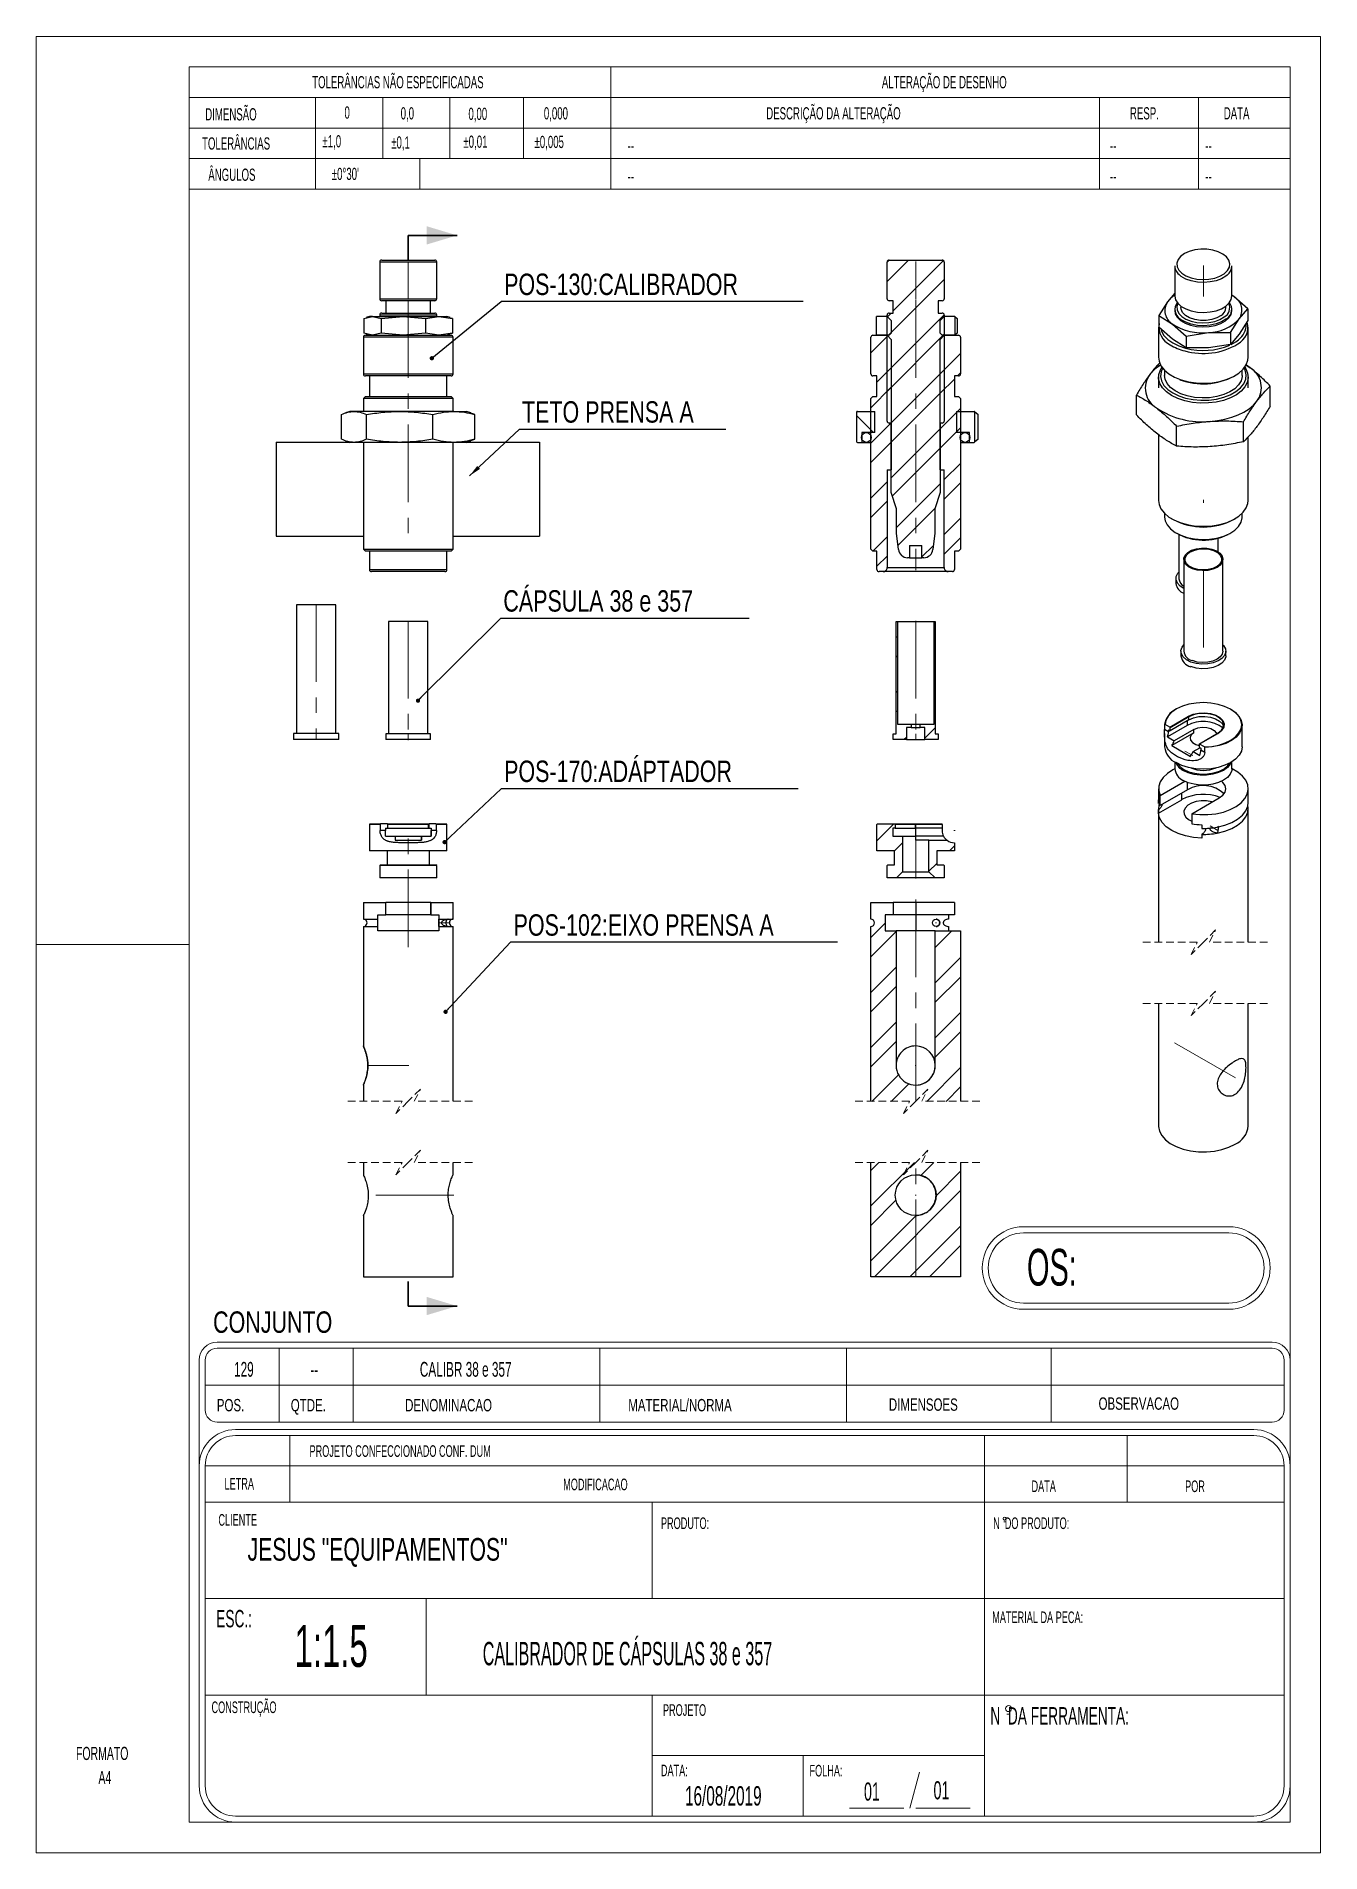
# Model space of a CAD drawing. Header units: millimetres. Extents: x 0 to 315, y 1 to 446.
import ezdxf

# ---------------------------------------------------------------- set-up
doc = ezdxf.new("R2010")
doc.units = ezdxf.units.MM
doc.header["$LTSCALE"] = 1.5
for name, pattern in [('CENTERX2', [20.32, 12.7, -2.54, 2.54, -2.54]), ('HIDDEN', [1.905, 1.27, -0.635]), ('PHANTOM', [12.7, 6.35, -1.27, 1.27, -1.27, 1.27, -1.27])]:
    doc.linetypes.add(name, pattern=pattern)
doc.layers.add('COTAS', color=7, linetype='Continuous')
doc.styles.add('SLDTEXTSTYLE0', font='TXT', dxfattribs={"width": 0.595745})
doc.styles.add('SLDTEXTSTYLE1', font='TXT', dxfattribs={"width": 0.75})
doc.styles.add('SLDTEXTSTYLE2', font='TXT', dxfattribs={"width": 0.589474})
doc.styles.add('SLDTEXTSTYLE3', font='TXT', dxfattribs={"width": 0.515789})
doc.styles.add('SLDTEXTSTYLE4', font='TXT', dxfattribs={"width": 0.7})
doc.styles.add('SLDTEXTSTYLE5', font='TXT', dxfattribs={"width": 0.695035})
doc.dimstyles.new('SLDDIMSTYLE0', dxfattribs={"dimtxt": 0.18, "dimasz": 1.05, "dimexe": 0, "dimexo": 0.0625, "dimgap": 0, "dimtad": 0, "dimtih": 1, "dimtoh": 1, "dimdec": 0, "dimrnd": 1e-09, "dimzin": 0, "dimdsep": 46, "dimtxsty": 'Standard', "dimblk1": 'DOT', "dimblk2": 'DOT', "dimsah": 1, "dimcen": 0.09, "dimadec": 0, "dimazin": 0, "dimtfac": 1.05, "dimtdec": 0, "dimtofl": 0, "dimtmove": 0, "dimatfit": 3, "dimldrblk": 'DOT', "dimfxl": 0, "dimfrac": 2, "dimtolj": 1, "dimtzin": 0, "dimarcsym": 0})
doc.dimstyles.new('SLDDIMSTYLE1', dxfattribs={"dimtxt": 0.18, "dimasz": 3, "dimexe": 0, "dimexo": 0.0625, "dimgap": 0, "dimtad": 0, "dimtih": 1, "dimtoh": 1, "dimdec": 0, "dimrnd": 1e-09, "dimzin": 0, "dimdsep": 46, "dimtxsty": 'Standard', "dimsah": 1, "dimcen": 0.09, "dimadec": 0, "dimazin": 0, "dimtfac": 3, "dimtdec": 0, "dimtofl": 0, "dimtmove": 0, "dimatfit": 3, "dimfxl": 0, "dimfrac": 2, "dimtolj": 1, "dimtzin": 0, "dimarcsym": 0})

msp = doc.modelspace()

# ---------------------------------------------------------------- texts
at = {"color": 7, "linetype": 'Continuous', "lineweight": 0}
for s, insert, char_height, attachment_point, style in [('TOLERÂNCIAS NÃO ESPECIFICADAS', (88.69, 436.28), 3, 2, 'SLDTEXTSTYLE2'), ('ALTERAÇÃO DE DESENHO', (222.7, 436.28), 3, 2, 'SLDTEXTSTYLE2'), ('DIMENSÃO', (41.44, 428.41), 3, 1, 'SLDTEXTSTYLE2'), ('0', (75.59, 428.84), 3, 1, 'SLDTEXTSTYLE2'), ('0,0', (89.37, 428.65), 3, 1, 'SLDTEXTSTYLE2'), ('0,00', (105.99, 428.52), 3, 1, 'SLDTEXTSTYLE2'), ('0,000', (124.49, 428.65), 3, 1, 'SLDTEXTSTYLE2'), ('DESCRIÇÃO DA ALTERAÇÃO', (179.02, 428.65), 3, 1, 'SLDTEXTSTYLE2'), ('RESP.', (268.23, 428.65), 3, 1, 'SLDTEXTSTYLE2'), ('DATA', (291.24, 428.65), 3, 1, 'SLDTEXTSTYLE2'), ('TOLERÂNCIAS', (40.66, 421.25), 3, 1, 'SLDTEXTSTYLE2'), ('±1,0', (70.19, 421.8), 3, 1, 'SLDTEXTSTYLE2'), ('±0,1', (87.05, 421.51), 3, 1, 'SLDTEXTSTYLE2'), ('±0,01', (104.76, 421.69), 3, 1, 'SLDTEXTSTYLE2'), ('±0,005', (122.2, 421.64), 3, 1, 'SLDTEXTSTYLE2'), ('--', (145.04, 420.73), 3, 1, 'SLDTEXTSTYLE2'), ('--', (263.31, 420.73), 3, 1, 'SLDTEXTSTYLE2'), ('--', (286.71, 420.73), 3, 1, 'SLDTEXTSTYLE2'), ('ÂNGULOS', (42.19, 413.59), 3, 1, 'SLDTEXTSTYLE2'), ("±0°30'", (72.48, 413.79), 3, 1, 'SLDTEXTSTYLE2'), ('--', (145.04, 413.23), 3, 1, 'SLDTEXTSTYLE2'), ('--', (263.31, 413.23), 3, 1, 'SLDTEXTSTYLE2'), ('--', (286.71, 413.23), 3, 1, 'SLDTEXTSTYLE2'), ('OS:', (242.98, 148.63), 9, 1, 'SLDTEXTSTYLE2'), ('129', (50.92, 120.9), 3.629, 2, 'SLDTEXTSTYLE0'), ('CALIBR 38 e 357', (105.32, 120.9), 3.6288, 2, 'SLDTEXTSTYLE0'), ('--', (68.18, 120.9), 3.629, 2, 'SLDTEXTSTYLE0'), ('POS.', (44.28, 111.81), 3.033, 1, 'SLDTEXTSTYLE5'), ('QTDE.', (62.42, 111.81), 3.033, 1, 'SLDTEXTSTYLE5'), ('DENOMINACAO', (90.47, 111.81), 3.0335, 1, 'SLDTEXTSTYLE5'), ('MATERIAL/NORMA', (145.19, 111.81), 3.0335, 1, 'SLDTEXTSTYLE5'), ('DIMENSOES', (209.1, 111.95), 3.033, 1, 'SLDTEXTSTYLE5'), ('OBSERVACAO', (260.54, 112.2), 3.033, 1, 'SLDTEXTSTYLE5'), ('PROJETO CONFECCIONADO CONF. DUM', (67.01, 100.46), 2.8441, 1, 'SLDTEXTSTYLE2'), ('LETRA', (46.17, 92.45), 2.844, 1, 'SLDTEXTSTYLE2'), ('MODIFICACAO', (129.23, 92.28), 2.8441, 1, 'SLDTEXTSTYLE2'), ('DATA', (244.09, 91.82), 2.844, 1, 'SLDTEXTSTYLE2'), ('POR', (281.76, 91.82), 2.844, 1, 'SLDTEXTSTYLE2'), ('CLIENTE', (44.67, 83.57), 2.844, 1, 'SLDTEXTSTYLE2'), ('PRODUTO:', (153.2, 82.76), 2.844, 1, 'SLDTEXTSTYLE2'), ('N  DO PRODUTO:', (234.67, 82.76), 2.8441, 1, 'SLDTEXTSTYLE2'), ('JESUS "EQUIPAMENTOS"', (51.81, 77.71), 5.5562, 1, 'SLDTEXTSTYLE4'), ('ESC.:', (44.13, 60.07), 4.266, 1, 'SLDTEXTSTYLE2'), ('MATERIAL DA PECA:', (234.45, 59.69), 2.8441, 1, 'SLDTEXTSTYLE2'), ('1:1.5', (63.35, 56.34), 10.239, 1, 'SLDTEXTSTYLE2'), ('CALIBRADOR DE CÁPSULAS 38 e 357', (109.5, 52.24), 5.7336, 1, 'SLDTEXTSTYLE3'), ('CONSTRUÇÃO', (42.98, 37.62), 2.844, 1, 'SLDTEXTSTYLE2'), ('PROJETO', (153.7, 36.94), 2.844, 1, 'SLDTEXTSTYLE2'), ('N  DA FERRAMENTA:', (234, 36.23), 4.2661, 1, 'SLDTEXTSTYLE2'), ('DATA:', (153.2, 22.12), 2.844, 1, 'SLDTEXTSTYLE2'), ('FOLHA:', (189.64, 22.07), 2.844, 1, 'SLDTEXTSTYLE2'), ('01', (220.06, 18.06), 4.444, 1, 'SLDTEXTSTYLE2'), ('16/08/2019', (159.11, 16.85), 4.763, 1, 'SLDTEXTSTYLE2'), ('01', (203, 17.75), 4.444, 1, 'SLDTEXTSTYLE2')]:
    msp.add_mtext(s, dxfattribs=dict(at, insert=insert, char_height=char_height, attachment_point=attachment_point, style=style))
at = {"layer": 'COTAS', "insert": (43.36, 133.29), "char_height": 5.25, "attachment_point": 1, "style": 'SLDTEXTSTYLE1'}
msp.add_mtext('CONJUNTO', dxfattribs=at)

# ---------------------------------------------------------------- blocks, each defined once
blk = doc.blocks.new('SW_NOTE_0')
at = {"color": 0, "linetype": 'Continuous', "lineweight": 18, "insert": (0, 4.16), "char_height": 3.228, "attachment_point": 1, "style": 'SLDTEXTSTYLE0'}
blk.add_mtext('FORMATO', dxfattribs=at)
blk = doc.blocks.new('SW_NOTE_0_1')
at = {"color": 0, "linetype": 'Continuous', "lineweight": 18, "insert": (0, 4.16), "char_height": 3.228, "attachment_point": 1, "style": 'SLDTEXTSTYLE0'}
blk.add_mtext('A4', dxfattribs=at)
blk = doc.blocks.new('Bloco2')
at = {"color": 7, "linetype": 'Continuous', "lineweight": 18}
for p, q in [((315.06, 445.59), (0.06, 445.59)), ((0.06, 445.59), (0.06, 0.09)), ((315.06, 0.09), (315.06, 445.59)), ((307.56, 438.09), (37.56, 438.09)), ((37.56, 438.09), (37.56, 7.59)), ((307.56, 7.59), (307.56, 438.09)), ((0.06, 222.84), (37.56, 222.84)), ((37.56, 7.59), (307.56, 7.59)), ((0.06, 0.09), (315.06, 0.09))]:
    blk.add_line(p, q, dxfattribs=at)
for name, p in [('SW_NOTE_0', (9.79, 21.89)), ('SW_NOTE_0_1', (15.3, 15.99))]:
    blk.add_blockref(name, p, dxfattribs=at)
blk = doc.blocks.new('SW_BROKEN_VIEW_0')
at = {"color": 0, "linetype": 'Continuous'}
for p, q in [((0, 0), (0, -23.1)), ((0, 0), (64.65, 0)), ((64.65, 0), (64.65, -23.1)), ((0, -23.1), (21.42, -23.1)), ((43.38, -23.1), (64.65, -23.1))]:
    blk.add_line(p, q, dxfattribs=at)
blk = doc.blocks.new('SW_NOTE_0_2')
at = {"layer": 'COTAS', "color": 0}
blk.add_line((74.08, 0), (0, 0), dxfattribs=at)
at = {"layer": 'COTAS', "color": 0, "insert": (0.73, 6.81), "char_height": 5.25, "attachment_point": 1, "style": 'SLDTEXTSTYLE1'}
blk.add_mtext('POS-130:CALIBRADOR', dxfattribs=at)
blk = doc.blocks.new('_Dot')
at = {"color": 0, "linetype": 'ByBlock', "lineweight": -2}
blk.add_line((-0.5, 0), (-1, 0), dxfattribs=at)
at = {"color": 0, "linetype": 'ByBlock', "const_width": 0.5}
blk.add_lwpolyline([(-0.25, 0, 1), (0.25, 0, 1)], format="xyb", close=True, dxfattribs=at)
blk = doc.blocks.new('SW_NOTE_0_3')
at = {"layer": 'COTAS', "color": 0}
blk.add_line((61.06, 0), (0, 0), dxfattribs=at)
at = {"layer": 'COTAS', "color": 0, "insert": (0.73, 6.96), "char_height": 5.25, "attachment_point": 1, "style": 'SLDTEXTSTYLE1'}
blk.add_mtext('CÁPSULA 38 e 357', dxfattribs=at)
blk = doc.blocks.new('SW_NOTE_0_4')
at = {"layer": 'COTAS', "color": 0}
blk.add_line((72.82, 0), (0, 0), dxfattribs=at)
at = {"layer": 'COTAS', "color": 0, "insert": (0.73, 6.95), "char_height": 5.25, "attachment_point": 1, "style": 'SLDTEXTSTYLE1'}
blk.add_mtext('POS-170:ADÁPTADOR', dxfattribs=at)
blk = doc.blocks.new('SW_NOTE_0_5')
at = {"layer": 'COTAS', "color": 0}
blk.add_line((80.15, 0), (0, 0), dxfattribs=at)
at = {"layer": 'COTAS', "color": 0, "insert": (0.74, 6.8), "char_height": 5.25, "attachment_point": 1, "style": 'SLDTEXTSTYLE1'}
blk.add_mtext('POS-102:EIXO PRENSA A', dxfattribs=at)
blk = doc.blocks.new('SW_NOTE_0_6')
at = {"layer": 'COTAS', "color": 0}
blk.add_line((50.65, 0), (0, 0), dxfattribs=at)
at = {"layer": 'COTAS', "color": 0, "insert": (0.68, 6.9), "char_height": 5.25, "attachment_point": 1, "style": 'SLDTEXTSTYLE1'}
blk.add_mtext('TETO PRENSA A', dxfattribs=at)
blk = doc.blocks.new('SW_HATCH_0')
at = {"color": 0, "linetype": 'Continuous', "lineweight": 18}
for p, q in [((3.34, 37.05), (8.61, 42.32)), ((3.34, 41.81), (3.85, 42.32)), ((4.84, 29.84), (17.18, 42.18)), ((3.34, 23.58), (17.34, 37.58)), ((3.34, 28.34), (4.32, 29.32)), ((3.34, 14.87), (17.34, 28.87)), ((-0.66, 19.58), (3.48, 23.72)), ((3.34, 10.11), (17.34, 24.11)), ((16.34, 14.4), (21.34, 19.4)), ((0.84, 12.37), (4.34, 15.87)), ((4.26, 2.32), (17.34, 15.4)), ((20.59, 13.89), (21.34, 14.64)), ((-0.66, 6.11), (4.34, 11.11)), ((4.34, -2.36), (17.34, 10.64)), ((16.34, 9.64), (19.84, 13.14)), ((16.34, 0.93), (21.34, 5.93)), ((0, 0), (-4.12, 4.12)), ((-0.66, -2.6), (4.34, 2.4)), ((4.34, -11.07), (16.34, 0.93)), ((16.34, -3.83), (21.34, 1.17)), ((-0.66, -7.36), (4.34, -2.36)), ((4.62, -15.55), (16.34, -3.83)), ((17.34, -11.54), (21.34, -7.54)), ((-0.66, -16.07), (3.34, -12.07)), ((5.64, -23.24), (16.34, -12.54)), ((17.34, -16.3), (21.34, -12.3)), ((-0.66, -20.83), (3.34, -16.83)), ((5.99, -27.66), (15.08, -18.57)), ((17.34, -25.01), (21.34, -21.01)), ((-0.2, -29.08), (3.34, -25.54)), ((17.34, -29.78), (21.34, -25.78)), ((0.84, -32.8), (3.34, -30.3)), ((11.84, -30.51), (14.69, -27.66)), ((5.54, -50.28), (5.84, -49.98)), ((5.54, -55.05), (5.84, -54.75)), ((14.84, -54.45), (15.14, -54.15)), ((14.84, -59.22), (15.14, -58.92)), ((5.54, -63.75), (5.84, -63.45)), ((5.54, -68.52), (5.84, -68.22)), ((14.84, -67.92), (15.14, -67.62)), ((7.45, -75.31), (8.09, -74.67)), ((12.59, -74.94), (15.14, -72.39)), ((0.84, -100.16), (5, -96)), ((5.13, -102.6), (7.09, -100.64)), ((18.6, -102.6), (19.84, -101.36)), ((13.59, -107.61), (15.54, -105.66)), ((-0.66, -123.83), (2.84, -120.33)), ((-0.66, -128.6), (5.54, -122.4)), ((15.14, -126.27), (19.17, -122.24)), ((15.14, -134.98), (21.34, -128.78)), ((-0.66, -137.31), (5.54, -131.11)), ((15.14, -139.74), (21.34, -133.54)), ((-0.66, -142.07), (5.54, -135.87)), ((15.14, -148.45), (21.34, -142.25)), ((-0.66, -150.78), (5.54, -144.58)), ((15.14, -153.21), (21.34, -147.01)), ((-0.66, -155.54), (5.54, -149.34)), ((13.03, -164.03), (21.34, -155.72)), ((-0.44, -164.03), (6.1, -157.49)), ((4.32, -164.03), (8.62, -159.72)), ((17.79, -164.03), (21.34, -160.48)), ((-0.66, -180.99), (1.3, -179.03)), ((-0.66, -189.69), (10.01, -179.03)), ((11.59, -182.2), (14.77, -179.03)), ((15.34, -187.17), (21.34, -181.16)), ((0.22, -207.04), (21.34, -185.93)), ((-0.66, -194.46), (5.5, -188.3)), ((-0.66, -203.16), (10.46, -192.04)), ((8.93, -207.04), (21.34, -194.63)), ((13.69, -207.04), (21.34, -199.4))]:
    blk.add_line(p, q, dxfattribs=at)

# ---------------------------------------------------------------- linework, layer by layer
at = {"color": 7, "linetype": 'Continuous', "lineweight": 18}
for p, q in [((307.51, 438.53), (37.51, 438.53)), ((37.51, 408.53), (37.51, 438.53)), ((140.93, 408.53), (140.93, 438.53)), ((307.51, 438.53), (307.51, 408.53)), ((37.51, 431.03), (140.93, 431.03)), ((68.46, 408.53), (68.46, 431.03)), ((84.96, 416.03), (84.96, 431.03)), ((101.46, 416.03), (101.46, 431.03)), ((119.46, 416.03), (119.46, 431.03)), ((140.93, 431.03), (307.51, 431.03)), ((260.73, 408.53), (260.73, 431.03)), ((285.01, 408.53), (285.01, 431.03)), ((37.51, 423.53), (140.93, 423.53)), ((140.93, 423.53), (307.51, 423.53)), ((37.51, 416.03), (140.93, 416.03)), ((94.05, 416.03), (94.05, 408.53)), ((140.93, 416.03), (307.51, 416.03)), ((37.51, 408.53), (140.93, 408.53)), ((140.93, 408.53), (307.51, 408.53)), ((292.51, 154.07), (242.11, 154.07)), ((292.51, 152.57), (242.11, 152.57)), ((242.11, 135.32), (292.51, 135.32)), ((242.11, 133.82), (292.51, 133.82)), ((303.1, 125.75), (44.38, 125.75)), ((39.97, 16.92), (39.97, 121.34)), ((39.97, 121.34), (39.97, 101.72)), ((41.44, 121.34), (41.44, 109.07)), ((303.1, 124.28), (44.38, 124.28)), ((59.59, 106.13), (59.59, 124.28)), ((77.73, 106.13), (77.73, 124.28)), ((138.21, 106.13), (138.21, 124.28)), ((198.69, 106.13), (198.69, 124.28)), ((248.94, 106.13), (248.94, 124.28)), ((306.04, 109.07), (306.04, 121.34)), ((307.51, 16.92), (307.51, 121.34)), ((41.44, 115.2), (306.04, 115.2)), ((44.38, 106.13), (303.1, 106.13)), ((48.86, 104.32), (298.62, 104.32)), ((48.86, 102.84), (298.62, 102.84)), ((62.19, 86.54), (62.19, 102.84)), ((232.54, 102.84), (232.54, 86.54)), ((267.52, 102.84), (267.52, 86.54)), ((41.45, 16.92), (41.45, 95.43)), ((41.45, 95.43), (306.03, 95.43)), ((306.03, 95.43), (306.03, 16.92)), ((41.45, 86.54), (306.03, 86.54)), ((151.07, 86.54), (151.07, 62.84)), ((232.54, 86.54), (232.54, 62.84)), ((237.29, 81.68), (237.69, 81.68)), ((237.29, 81.65), (237.69, 81.65)), ((41.45, 62.84), (306.03, 62.84)), ((95.65, 39.14), (95.65, 62.84)), ((232.54, 39.14), (232.54, 62.84)), ((41.45, 39.14), (306.03, 39.14)), ((151.07, 39.14), (151.07, 9.51)), ((232.54, 39.14), (232.54, 9.51)), ((238.03, 34.5), (238.81, 34.5)), ((151.07, 24.33), (232.54, 24.33)), ((188.1, 24.33), (188.1, 9.51)), ((216.65, 20.31), (214.27, 11.42)), ((298.62, 9.51), (48.86, 9.51)), ((212.79, 11.42), (199.46, 11.42)), ((215.75, 11.42), (229.08, 11.42)), ((298.62, 8.03), (48.86, 8.03)), ((306.66, 8.03), (307.51, 8.03)), ((307.51, 8.03), (307.51, 8.89))]:
    msp.add_line(p, q, dxfattribs=at)
at = {"color": 7, "linetype": 'PHANTOM', "lineweight": 35}
for p, q in [((91.22, 397.21), (91.22, 391.21)), ((91.22, 134.61), (91.22, 140.61))]:
    msp.add_line(p, q, dxfattribs=at)
at = {"color": 7, "linetype": 'Continuous', "lineweight": 35}
for p, q in [((91.22, 397.21), (103.22, 397.21)), ((91.22, 134.61), (103.22, 134.61))]:
    msp.add_line(p, q, dxfattribs=at)
at = {"color": 7, "linetype": 'Continuous', "lineweight": 25}
for p, q in [((84.22, 390.66), (84.22, 381.66)), ((84.72, 391.16), (97.72, 391.16)), ((98.22, 381.66), (98.22, 390.66)), ((208.69, 381.66), (208.69, 390.66)), ((209.19, 391.16), (222.19, 391.16)), ((222.69, 390.66), (222.69, 381.66)), ((279.24, 389.71), (279.24, 382.36)), ((293.24, 382.36), (293.24, 389.71)), ((84.77, 381.16), (84.72, 381.16)), ((97.72, 381.16), (84.77, 381.16)), ((85.72, 381.16), (85.72, 378.16)), ((96.72, 378.16), (96.72, 381.16)), ((210.19, 381.16), (209.19, 381.16)), ((210.19, 378.16), (210.19, 381.16)), ((222.19, 381.16), (221.19, 381.16)), ((221.19, 381.16), (221.19, 378.16)), ((277.46, 380.91), (275.36, 377.55)), ((279.24, 383.03), (277.46, 380.91)), ((279.24, 379.09), (279.24, 378.8)), ((280.74, 379.86), (280.74, 379.5)), ((291.74, 379.5), (291.74, 379.86)), ((293.77, 382.17), (293.22, 382.51)), ((293.77, 382.17), (293.24, 382.53)), ((293.24, 378.8), (293.24, 379.09)), ((297.11, 379.22), (293.77, 382.17)), ((295.02, 376.73), (297.11, 379.22)), ((297.11, 379.22), (297.11, 376.34)), ((80.34, 376.79), (82.45, 377.33)), ((80.34, 376.79), (80.34, 373.26)), ((81.72, 377.33), (80.9, 377.03)), ((82.45, 377.33), (81.72, 377.33)), ((82.45, 377.33), (84.56, 376.79)), ((82.45, 377.33), (89.99, 377.33)), ((84.22, 377.66), (84.22, 377.33)), ((84.56, 376.79), (89.99, 377.33)), ((84.56, 376.79), (84.56, 373.26)), ((84.72, 378.16), (97.72, 378.16)), ((89.99, 377.33), (98.77, 377.33)), ((89.99, 377.33), (95.43, 376.79)), ((95.43, 376.79), (98.77, 377.33)), ((95.43, 376.79), (95.43, 373.26)), ((98.22, 377.33), (98.22, 377.66)), ((98.77, 377.33), (102.1, 376.79)), ((98.77, 377.33), (100.72, 377.33)), ((101.54, 377.03), (100.72, 377.33)), ((102.1, 376.79), (101.51, 376.94)), ((102.1, 376.79), (102.1, 373.26)), ((206.19, 377.33), (206.11, 377.3)), ((206.11, 372.76), (206.11, 377.3)), ((208.66, 377.33), (206.19, 377.33)), ((208.66, 377.33), (209.69, 376.3)), ((208.69, 377.33), (208.66, 377.33)), ((208.69, 351.66), (208.69, 377.66)), ((209.19, 378.16), (210.19, 378.16)), ((209.69, 376.3), (209.69, 373.23)), ((221.19, 378.16), (222.19, 378.16)), ((221.69, 376.3), (222.71, 377.33)), ((221.69, 373.23), (221.69, 376.3)), ((222.69, 377.66), (222.69, 351.66)), ((222.71, 377.33), (222.69, 377.33)), ((225.19, 377.33), (222.71, 377.33)), ((225.27, 377.3), (225.19, 377.33)), ((225.27, 377.3), (225.27, 372.76)), ((225.27, 377.3), (225.82, 376.79)), ((225.82, 376.79), (225.82, 373.26)), ((275.24, 374.66), (275.24, 367.31)), ((275.36, 377.55), (275.36, 374.66)), ((275.36, 377.55), (278.71, 375.47)), ((278.71, 371.72), (275.36, 374.66)), ((278.71, 375.47), (282.06, 372.53)), ((292.93, 373.37), (295.02, 376.73)), ((297.11, 376.34), (295.02, 372.97)), ((297.24, 367.31), (297.24, 374.66)), ((80.22, 372.23), (80.22, 363.23)), ((82.45, 372.73), (80.34, 373.26)), ((80.72, 372.73), (94.9, 372.73)), ((80.9, 373.03), (81.72, 372.73)), ((84.56, 373.26), (82.45, 372.73)), ((89.99, 372.73), (84.56, 373.26)), ((95.43, 373.26), (89.99, 372.73)), ((94.9, 372.73), (101.72, 372.73)), ((98.77, 372.73), (95.43, 373.26)), ((102.1, 373.26), (98.77, 372.73)), ((100.72, 372.73), (101.54, 373.03)), ((101.51, 373.12), (102.1, 373.26)), ((102.22, 363.23), (102.22, 372.23)), ((204.69, 363.23), (204.69, 372.23)), ((205.19, 372.73), (208.66, 372.73)), ((206.11, 372.76), (206.19, 372.73)), ((209.19, 372.73), (206.19, 372.73)), ((208.66, 372.73), (209.69, 371.7)), ((209.19, 372.73), (209.69, 373.23)), ((209.69, 371.7), (209.69, 339.73)), ((221.69, 373.23), (222.19, 372.73)), ((221.69, 371.7), (222.71, 372.73)), ((221.69, 339.73), (221.69, 371.7)), ((225.19, 372.73), (222.19, 372.73)), ((222.71, 372.73), (226.19, 372.73)), ((225.19, 372.73), (225.27, 372.76)), ((225.82, 373.26), (225.27, 372.76)), ((226.69, 372.23), (226.69, 363.23)), ((282.06, 369.65), (278.71, 371.72)), ((282.06, 372.53), (287.49, 373.38)), ((282.06, 372.53), (282.06, 369.65)), ((287.49, 373.38), (292.93, 373.37)), ((292.93, 370.48), (287.49, 369.63)), ((292.93, 373.37), (292.93, 370.48)), ((295.02, 372.97), (292.93, 370.48)), ((287.49, 369.63), (282.06, 369.65)), ((297.72, 364.73), (296.61, 365.51)), ((296.74, 365.41), (297.72, 364.73)), ((101.72, 362.73), (80.72, 362.73)), ((81.72, 362.73), (81.72, 357.73)), ((100.72, 357.73), (100.72, 362.73)), ((206.19, 362.73), (205.19, 362.73)), ((206.19, 357.73), (206.19, 362.73)), ((225.19, 362.73), (225.19, 357.73)), ((226.19, 362.73), (225.19, 362.73)), ((275.24, 362.41), (275.24, 359.8)), ((276.74, 364.1), (276.74, 362.82)), ((295.74, 362.82), (295.74, 364.1)), ((297.24, 359.8), (297.24, 362.41)), ((80.72, 357.73), (80.22, 357.23)), ((80.22, 357.23), (80.22, 354.04)), ((95.07, 357.23), (80.22, 357.23)), ((80.72, 357.73), (94.9, 357.73)), ((94.9, 357.73), (101.72, 357.73)), ((102.22, 357.23), (95.07, 357.23)), ((102.22, 357.23), (101.72, 357.73)), ((102.22, 354.04), (102.22, 357.23)), ((205.19, 357.73), (204.69, 357.23)), ((204.69, 320.23), (204.69, 357.23)), ((205.19, 357.73), (206.19, 357.73)), ((225.19, 357.73), (226.19, 357.73)), ((226.69, 357.23), (226.19, 357.73)), ((226.69, 357.23), (226.69, 320.23)), ((269.84, 353.16), (269.84, 358.05)), ((302.64, 355.35), (302.64, 360.24)), ((74.88, 347.25), (74.88, 353.24)), ((76.92, 354.04), (75.83, 353.65)), ((77.92, 354.04), (76.92, 354.04)), ((89.13, 354.04), (77.92, 354.04)), ((80.96, 347.25), (80.96, 353.24)), ((102.43, 354.04), (89.13, 354.04)), ((97.3, 347.25), (97.3, 353.24)), ((102.43, 354.04), (105.52, 354.04)), ((106.61, 353.65), (105.52, 354.04)), ((107.55, 353.24), (106.6, 353.61)), ((107.55, 347.25), (107.55, 353.24)), ((201.39, 354.04), (201.23, 353.99)), ((201.23, 346.5), (201.23, 353.99)), ((201.39, 354.04), (205.69, 354.04)), ((205.69, 348.84), (205.69, 354.04)), ((225.69, 354.04), (225.69, 348.84)), ((225.69, 354.04), (229.99, 354.04)), ((230.14, 353.99), (229.99, 354.04)), ((230.14, 353.99), (230.14, 346.5)), ((230.14, 353.99), (231.04, 353.24)), ((231.04, 347.25), (231.04, 353.24)), ((202.49, 348.84), (202.49, 346.44)), ((205.69, 348.84), (202.49, 348.84)), ((209.69, 351.16), (209.19, 351.16)), ((209.69, 334.16), (209.69, 351.16)), ((222.19, 351.16), (221.69, 351.16)), ((221.69, 351.16), (221.69, 334.16)), ((228.89, 348.84), (225.69, 348.84)), ((228.89, 346.44), (228.89, 348.84)), ((275.24, 348.34), (275.24, 332.19)), ((279.68, 345.51), (279.68, 350.4)), ((296.08, 346.6), (296.08, 351.49)), ((297.24, 332.19), (297.24, 347.8)), ((75.83, 346.84), (76.92, 346.44)), ((77.92, 346.44), (76.92, 346.44)), ((89.13, 346.44), (77.92, 346.44)), ((80.22, 346.44), (80.22, 320.23)), ((102.43, 346.44), (89.13, 346.44)), ((102.22, 320.23), (102.22, 346.44)), ((105.52, 346.44), (102.43, 346.44)), ((105.52, 346.44), (106.61, 346.84)), ((106.6, 346.87), (107.55, 347.25)), ((201.23, 346.5), (201.39, 346.44)), ((201.39, 346.44), (202.49, 346.44)), ((202.49, 346.44), (203.59, 346.44)), ((203.59, 346.44), (204.69, 346.44)), ((226.69, 346.44), (227.79, 346.44)), ((227.79, 346.44), (228.89, 346.44)), ((228.89, 346.44), (229.99, 346.44)), ((229.99, 346.44), (230.14, 346.5)), ((231.04, 347.25), (230.14, 346.5)), ((208.69, 339.73), (208.69, 315.73)), ((208.69, 339.73), (209.69, 339.73)), ((221.69, 339.73), (222.69, 339.73)), ((222.69, 315.73), (222.69, 339.73)), ((210.99, 330.16), (209.69, 334.16)), ((221.69, 334.16), (220.39, 330.16)), ((210.99, 324.16), (210.99, 330.16)), ((220.39, 330.16), (220.39, 324.16)), ((276.74, 328.99), (276.74, 328.11)), ((278.46, 327.71), (278.81, 327.5)), ((293.66, 327.5), (294.02, 327.71)), ((295.74, 328.11), (295.74, 328.99)), ((211.46, 320.15), (210.99, 324.16)), ((214.19, 321.16), (217.19, 321.16)), ((214.19, 321.16), (214.19, 318.16)), ((217.19, 318.16), (217.19, 321.16)), ((220.39, 324.16), (219.92, 320.15)), ((280.26, 323.82), (280.26, 313.01)), ((289.86, 319.56), (289.86, 322.95)), ((80.22, 320.23), (80.72, 319.73)), ((80.22, 320.23), (102.22, 320.23)), ((101.72, 319.73), (80.72, 319.73)), ((81.72, 319.73), (81.72, 315.23)), ((100.72, 315.23), (100.72, 319.73)), ((101.72, 319.73), (102.22, 320.23)), ((204.69, 320.23), (205.19, 319.73)), ((206.19, 319.73), (205.19, 319.73)), ((206.19, 315.23), (206.19, 319.73)), ((214.19, 318.16), (213.69, 318.16)), ((214.19, 318.16), (217.19, 318.16)), ((217.69, 318.16), (217.19, 318.16)), ((225.19, 319.73), (225.19, 315.23)), ((226.19, 319.73), (225.19, 319.73)), ((226.19, 319.73), (226.69, 320.23)), ((281.44, 317.74), (281.44, 295.21)), ((291.04, 295.21), (291.04, 317.74)), ((100.22, 314.73), (82.22, 314.73)), ((207.69, 314.73), (206.69, 314.73)), ((223.69, 314.73), (207.69, 314.73)), ((208.69, 315.73), (222.69, 315.73)), ((224.69, 314.73), (223.69, 314.73)), ((279.51, 313.01), (279.51, 311.87)), ((63.84, 306.6), (63.84, 275)), ((70.33, 306.6), (63.84, 306.6)), ((73.44, 306.6), (70.33, 306.6)), ((73.44, 275), (73.44, 306.6)), ((86.42, 302.53), (86.42, 274.93)), ((92.15, 302.53), (86.42, 302.53)), ((96.02, 302.53), (92.15, 302.53)), ((96.02, 274.93), (96.02, 302.53)), ((210.89, 274.93), (210.89, 302.53)), ((210.89, 302.53), (211.19, 302.53)), ((211.19, 302.53), (211.19, 277.33)), ((211.19, 302.53), (220.19, 302.53)), ((220.19, 277.33), (220.19, 302.53)), ((220.19, 302.53), (220.49, 302.53)), ((220.49, 302.53), (220.49, 274.93)), ((280.74, 295.21), (280.74, 294.07)), ((291.74, 294.07), (291.74, 295.21)), ((279.59, 281.01), (279.52, 280.97)), ((292.96, 280.97), (292.89, 281.01)), ((211.19, 277.33), (214.59, 277.33)), ((213.44, 276.53), (213.44, 273.53)), ((214.59, 276.53), (213.44, 276.53)), ((214.59, 277.33), (214.59, 276.53)), ((214.59, 277.33), (216.79, 277.33)), ((214.59, 276.53), (216.79, 276.53)), ((216.79, 276.53), (216.79, 277.33)), ((216.79, 277.33), (220.19, 277.33)), ((217.94, 276.53), (216.79, 276.53)), ((217.94, 273.53), (217.94, 276.53)), ((276.74, 277.24), (276.84, 277.27)), ((276.74, 277.24), (276.74, 276.02)), ((278.04, 276.58), (276.84, 277.27)), ((282.26, 277), (277.44, 274.19)), ((278.04, 276.58), (282.62, 279.25)), ((278.04, 276.58), (278.11, 276.46)), ((282.69, 279.12), (278.11, 276.46)), ((282.69, 278.39), (278.11, 275.73)), ((278.11, 275.73), (278.11, 276.46)), ((282.69, 279.12), (282.62, 279.25)), ((282.69, 278.39), (282.69, 279.12)), ((295.74, 271.78), (295.74, 277.09)), ((63.09, 275), (63.09, 273.6)), ((70.59, 275), (63.09, 275)), ((70.59, 273.6), (63.09, 273.6)), ((74.19, 275), (70.59, 275)), ((74.19, 273.6), (70.59, 273.6)), ((74.19, 273.6), (74.19, 275)), ((85.72, 274.93), (85.72, 273.53)), ((92.29, 274.93), (85.72, 274.93)), ((92.29, 273.53), (85.72, 273.53)), ((96.72, 274.93), (92.29, 274.93)), ((96.72, 273.53), (92.29, 273.53)), ((96.72, 273.53), (96.72, 274.93)), ((210.19, 273.53), (210.19, 274.93)), ((210.19, 274.93), (210.89, 274.93)), ((213.44, 273.53), (210.19, 273.53)), ((213.44, 273.53), (217.94, 273.53)), ((221.19, 273.53), (217.94, 273.53)), ((220.49, 274.93), (221.19, 274.93)), ((221.19, 274.93), (221.19, 273.53)), ((277.68, 275.48), (276.74, 276.02)), ((276.74, 275.02), (276.74, 271.78)), ((277.44, 274.19), (279.11, 273.24)), ((277.68, 275.97), (277.68, 275.48)), ((277.68, 275.97), (278.11, 275.73)), ((283.93, 275.23), (278.51, 272.07)), ((278.51, 272.07), (283.12, 269.43)), ((283.93, 276.04), (279.11, 273.24)), ((283.93, 275.23), (283.93, 276.04)), ((285.21, 272.39), (289.79, 275.06)), ((285.21, 272.39), (285.28, 272.43)), ((285.21, 272.39), (285.21, 271.66)), ((289.86, 275.1), (285.28, 272.43)), ((286.48, 271.75), (285.28, 272.43)), ((289.79, 275.06), (289.86, 275.1)), ((279.24, 268.07), (279.24, 266.39)), ((283.72, 270.59), (285.38, 271.56)), ((283.72, 270.59), (285.39, 269.64)), ((285.21, 271.66), (285.63, 271.41)), ((285.63, 271.41), (285.63, 270.92)), ((286.57, 270.38), (285.63, 270.92)), ((286.48, 271.75), (286.57, 271.61)), ((286.57, 270.38), (286.57, 271.61)), ((293.24, 266.39), (293.24, 268.07)), ((275.62, 259.81), (281.69, 263.32)), ((275.24, 261.46), (275.24, 258.11)), ((275.25, 255.51), (280.93, 258.8)), ((275.25, 257.88), (275.25, 258.78)), ((282.34, 261.25), (275.62, 257.36)), ((275.62, 257.36), (275.62, 259.81)), ((283.4, 255.32), (290.13, 259.22)), ((297.24, 258.11), (297.24, 261.46)), ((275.24, 258.11), (275.25, 257.88)), ((275.24, 256.64), (275.24, 223.84)), ((275.25, 255.51), (275.25, 256.41)), ((283.4, 255.32), (283.4, 252.87)), ((297.24, 223.84), (297.24, 256.64)), ((81.82, 252.84), (81.72, 252.74)), ((81.72, 252.74), (81.72, 246.24)), ((84.31, 252.74), (81.72, 252.74)), ((81.82, 252.84), (84.45, 252.84)), ((84.31, 252.74), (84.45, 252.84)), ((84.31, 252.74), (84.31, 251.24)), ((85.64, 251.24), (84.31, 251.24)), ((86.14, 252.84), (84.45, 252.84)), ((85.64, 251.84), (86.24, 251.84)), ((85.64, 251.84), (85.64, 251.24)), ((85.64, 249.84), (87.99, 249.84)), ((86.14, 252.84), (86.24, 252.74)), ((86.14, 252.84), (96.32, 252.84)), ((86.24, 251.84), (86.24, 252.74)), ((96.22, 252.74), (86.24, 252.74)), ((86.24, 251.84), (96.22, 251.84)), ((87.99, 249.84), (94.47, 249.84)), ((94.47, 248.84), (94.47, 249.84)), ((94.49, 249.84), (94.47, 249.84)), ((94.49, 249.84), (96.84, 249.84)), ((96.22, 252.74), (96.32, 252.84)), ((96.24, 252.74), (96.22, 252.74)), ((96.22, 251.84), (96.22, 252.74)), ((96.24, 251.84), (96.22, 251.84)), ((96.24, 252.74), (96.34, 252.84)), ((96.24, 252.74), (96.24, 251.84)), ((96.24, 251.84), (96.84, 251.84)), ((96.32, 252.84), (96.34, 252.84)), ((98.03, 252.84), (96.34, 252.84)), ((96.82, 251.84), (96.82, 249.84)), ((96.84, 251.84), (96.84, 251.24)), ((98.17, 251.24), (96.84, 251.24)), ((98.03, 252.84), (98.17, 252.74)), ((98.03, 252.84), (100.62, 252.84)), ((98.17, 251.24), (98.17, 252.74)), ((100.72, 252.74), (98.17, 252.74)), ((100.72, 252.74), (100.62, 252.84)), ((100.72, 246.24), (100.72, 252.74)), ((206.29, 252.84), (206.19, 252.74)), ((206.19, 246.24), (206.19, 252.74)), ((206.29, 252.84), (210.59, 252.84)), ((210.69, 251.84), (210.09, 251.84)), ((210.09, 251.84), (210.09, 249.84)), ((210.09, 249.84), (212.44, 249.84)), ((210.69, 252.74), (210.59, 252.84)), ((210.59, 252.84), (215.67, 252.84)), ((210.69, 252.74), (210.69, 251.84)), ((215.67, 252.74), (210.69, 252.74)), ((210.69, 251.84), (215.67, 251.84)), ((212.44, 249.84), (212.44, 241.14)), ((212.44, 249.84), (215.68, 249.84)), ((215.67, 252.74), (215.67, 252.84)), ((215.67, 252.84), (222.17, 252.84)), ((215.67, 251.84), (215.67, 252.74)), ((222.17, 252.74), (215.67, 252.74)), ((215.67, 251.84), (215.67, 249.84)), ((222.17, 251.84), (215.67, 251.84)), ((215.68, 248.84), (215.68, 249.84)), ((222.52, 249.84), (215.68, 249.84)), ((222.17, 252.74), (222.17, 252.84)), ((222.17, 252.74), (222.17, 251.84)), ((222.17, 251.84), (222.17, 251.24)), ((285.87, 252.66), (285.87, 251.77)), ((285.87, 250.3), (285.87, 249.4)), ((91.25, 246.24), (81.72, 246.24)), ((86.02, 246.24), (86.02, 242.84)), ((88, 248.84), (94.5, 248.84)), ((100.72, 246.24), (91.25, 246.24)), ((96.42, 242.84), (96.42, 246.24)), ((210.49, 246.24), (206.19, 246.24)), ((210.49, 242.84), (210.49, 246.24)), ((218.94, 248.84), (215.68, 248.84)), ((218.94, 241.14), (218.94, 248.84)), ((218.94, 248.84), (223.39, 248.84)), ((220.89, 246.24), (220.89, 242.84)), ((225.19, 246.24), (220.89, 246.24)), ((225.19, 248.24), (225.19, 246.24)), ((84.42, 242.84), (84.22, 242.64)), ((84.22, 242.64), (84.22, 239.64)), ((91.24, 242.64), (84.22, 242.64)), ((84.42, 242.84), (91.24, 242.84)), ((91.24, 242.84), (98.02, 242.84)), ((98.22, 242.64), (91.24, 242.64)), ((98.22, 242.64), (98.02, 242.84)), ((98.22, 239.64), (98.22, 242.64)), ((208.89, 242.84), (208.69, 242.64)), ((208.69, 239.64), (208.69, 242.64)), ((208.89, 242.84), (210.49, 242.84)), ((210.94, 239.64), (212.44, 241.14)), ((212.44, 241.14), (218.94, 241.14)), ((218.94, 241.14), (220.44, 239.64)), ((220.89, 242.84), (222.49, 242.84)), ((222.69, 242.64), (222.49, 242.84)), ((222.69, 242.64), (222.69, 239.64)), ((91.24, 239.64), (84.22, 239.64)), ((98.22, 239.64), (91.24, 239.64)), ((210.94, 239.64), (208.69, 239.64)), ((220.44, 239.64), (210.94, 239.64)), ((222.69, 239.64), (220.44, 239.64)), ((80.22, 233.6), (80.22, 229.5)), ((80.22, 233.6), (85.73, 233.6)), ((85.73, 230.6), (85.73, 233.6)), ((96.72, 233.6), (85.73, 233.6)), ((96.72, 233.6), (96.72, 230.6)), ((96.73, 233.6), (96.72, 233.6)), ((96.73, 233.6), (96.73, 230.6)), ((96.73, 233.6), (102.22, 233.6)), ((102.22, 229.5), (102.22, 233.6)), ((204.69, 229.5), (204.69, 233.6)), ((204.69, 233.6), (210.19, 233.6)), ((210.19, 233.6), (210.19, 230.6)), ((215.68, 233.6), (210.19, 233.6)), ((215.68, 233.6), (215.68, 230.6)), ((225.21, 233.6), (215.68, 233.6)), ((225.21, 233.6), (225.21, 230.6)), ((80.22, 229.5), (83.73, 229.5)), ((80.22, 227.7), (80.22, 198.4)), ((80.22, 227.7), (83.73, 227.7)), ((83.73, 229.5), (83.73, 230.6)), ((83.73, 230.6), (85.73, 230.6)), ((83.73, 226.6), (83.73, 227.7)), ((96.72, 230.6), (85.73, 230.6)), ((96.73, 230.6), (96.72, 230.6)), ((96.73, 230.6), (98.73, 230.6)), ((98.72, 230.6), (98.72, 226.6)), ((98.73, 230.6), (98.73, 229.5)), ((98.73, 229.5), (101.02, 229.5)), ((98.73, 227.7), (98.73, 226.6)), ((98.73, 227.7), (101.02, 227.7)), ((101.02, 229.5), (102.22, 229.5)), ((101.02, 227.7), (101.16, 227.7)), ((101.16, 227.7), (102.22, 227.7)), ((102.22, 184.82), (102.22, 227.7)), ((204.69, 184.82), (204.69, 227.7)), ((210.19, 230.6), (208.19, 230.6)), ((208.19, 230.6), (208.19, 226.6)), ((215.68, 230.6), (210.19, 230.6)), ((215.68, 230.6), (215.68, 226.6)), ((225.21, 230.6), (215.68, 230.6)), ((220.68, 229.5), (220.68, 229.5)), ((220.68, 227.7), (220.68, 227.7)), ((223.73, 230.6), (223.73, 229.5)), ((223.73, 227.7), (223.73, 226.6)), ((98.73, 226.6), (83.73, 226.6)), ((208.19, 226.6), (210.89, 226.6)), ((210.89, 226.6), (210.89, 193.61)), ((220.49, 226.6), (210.89, 226.6)), ((220.49, 193.61), (220.49, 226.6)), ((220.49, 226.6), (226.69, 226.6)), ((226.69, 226.6), (226.69, 184.82)), ((275.24, 208.84), (275.24, 178.77)), ((297.24, 178.77), (297.24, 208.84)), ((220.49, 193.6), (220.49, 193.61)), ((80.22, 188.82), (80.22, 184.82)), ((80.22, 169.82), (80.22, 166.75)), ((102.22, 166.74), (102.22, 169.82)), ((204.69, 141.8), (204.69, 169.82)), ((226.69, 169.82), (226.69, 141.8)), ((80.22, 156.86), (80.22, 141.8)), ((102.22, 141.8), (102.22, 156.8)), ((80.22, 141.8), (102.22, 141.8)), ((226.69, 141.8), (204.69, 141.8))]:
    msp.add_line(p, q, dxfattribs=at)
at = {"color": 8, "linetype": 'Continuous', "lineweight": 25}
for p, q in [((98.22, 390.66), (84.22, 390.66)), ((84.22, 381.66), (98.22, 381.66)), ((98.22, 377.66), (84.22, 377.66)), ((95.07, 372.23), (80.22, 372.23)), ((102.22, 372.23), (95.07, 372.23)), ((80.22, 363.23), (102.22, 363.23)), ((81.72, 315.23), (100.72, 315.23)), ((282.26, 278.14), (282.26, 277)), ((282.34, 261.25), (282.34, 263.03)), ((280.93, 258.8), (280.93, 260.43))]:
    msp.add_line(p, q, dxfattribs=at)
at = {"color": 7, "linetype": 'HIDDEN', "lineweight": 18}
for p, q in [((284.74, 223.84), (270.48, 223.84)), ((286.24, 223.84), (283.24, 220.84)), ((283.24, 220.84), (284.74, 223.84)), ((289.24, 226.84), (286.24, 223.84)), ((287.74, 223.84), (289.24, 226.84)), ((302, 223.84), (287.74, 223.84)), ((289.24, 211.84), (286.24, 208.84)), ((287.74, 208.84), (289.24, 211.84)), ((284.74, 208.84), (270.48, 208.84)), ((286.24, 208.84), (283.24, 205.84)), ((283.24, 205.84), (284.74, 208.84)), ((302, 208.84), (287.74, 208.84)), ((94.22, 187.82), (91.22, 184.82)), ((92.72, 184.82), (94.22, 187.82)), ((218.69, 187.82), (215.69, 184.82)), ((217.19, 184.82), (218.69, 187.82)), ((89.72, 184.82), (75.46, 184.82)), ((91.22, 184.82), (88.22, 181.82)), ((88.22, 181.82), (89.72, 184.82)), ((106.98, 184.82), (92.72, 184.82)), ((214.19, 184.82), (199.93, 184.82)), ((215.69, 184.82), (212.69, 181.82)), ((212.69, 181.82), (214.19, 184.82)), ((231.45, 184.82), (217.19, 184.82)), ((89.72, 169.82), (75.46, 169.82)), ((91.22, 169.82), (88.22, 166.82)), ((88.22, 166.82), (89.72, 169.82)), ((94.22, 172.82), (91.22, 169.82)), ((92.72, 169.82), (94.22, 172.82)), ((106.98, 169.82), (92.72, 169.82)), ((214.19, 169.82), (199.93, 169.82)), ((215.69, 169.82), (212.69, 166.82)), ((212.69, 166.82), (214.19, 169.82)), ((218.69, 172.82), (215.69, 169.82)), ((217.19, 169.82), (218.69, 172.82)), ((231.45, 169.82), (217.19, 169.82))]:
    msp.add_line(p, q, dxfattribs=at)
at = {"color": 7, "linetype": 'Continuous', "lineweight": 25, "flags": 128}
for points in [[(290.32, 387.2), (291.38, 387.82), (292.16, 388.56), (292.62, 389.39), (292.73, 390.26), (292.5, 391.12), (291.93, 391.93), (291.05, 392.64), (289.91, 393.21), (288.57, 393.62), (287.11, 393.83), (285.6, 393.85), (284.13, 393.66), (282.77, 393.29), (281.59, 392.74), (280.67, 392.05), (280.05, 391.26), (279.76, 390.4), (279.82, 389.53), (280.22, 388.69), (280.95, 387.93), (281.97, 387.28), (283.21, 386.79), (284.62, 386.48), (286.12, 386.36), (287.62, 386.45), (289.05, 386.73), (290.32, 387.2)], [(279.24, 379.17), (279.21, 378.9), (279.36, 377.99), (279.85, 377.13), (280.66, 376.35), (281.75, 375.7), (283.07, 375.2), (284.54, 374.88), (286.1, 374.76), (287.67, 374.85), (289.16, 375.13), (290.51, 375.6), (291.65, 376.23), (292.51, 376.99), (293.06, 377.84), (293.26, 378.74), (293.24, 379.17)], [(279.24, 382.36), (279.24, 382.3), (279.44, 381.4), (279.98, 380.55), (280.83, 379.79), (281.96, 379.16), (283.29, 378.69), (284.78, 378.4), (286.34, 378.32), (287.9, 378.43), (289.37, 378.74), (290.68, 379.23), (291.77, 379.88), (292.59, 380.66), (293.08, 381.52), (293.24, 382.36)], [(290.59, 377.56), (289.57, 376.97), (288.32, 376.56), (286.93, 376.35), (285.5, 376.35), (284.11, 376.57), (282.87, 376.99), (281.86, 377.58), (281.15, 378.3), (280.78, 379.1), (280.74, 379.5)], [(293.04, 370.45), (294.24, 371.14), (294.87, 371.61)], [(275.24, 367.31), (275.37, 366.32), (275.85, 365.22), (276.67, 364.18), (277.79, 363.24), (279.18, 362.44), (280.8, 361.79), (282.59, 361.31), (284.51, 361.04), (286.47, 360.96), (288.43, 361.08), (290.32, 361.41), (292.08, 361.93), (293.65, 362.61), (294.98, 363.45), (296.03, 364.42), (296.77, 365.47), (297.17, 366.59), (297.24, 367.31)], [(281.68, 356.63), (279.96, 357.19), (278.45, 357.92), (277.19, 358.8), (276.22, 359.79), (275.57, 360.86), (275.26, 361.99), (275.31, 363.12), (275.71, 364.24), (276.09, 364.86)], [(276.24, 364.66), (275.86, 363.72), (275.74, 362.61), (275.99, 361.5), (276.58, 360.43), (277.51, 359.45), (278.73, 358.58), (280.2, 357.85), (281.89, 357.3)], [(282.3, 357.82), (280.69, 358.36), (279.29, 359.07), (278.16, 359.93), (277.34, 360.89), (276.86, 361.93), (276.74, 362.82)], [(296.39, 364.86), (296.62, 364.5), (297.1, 363.39), (297.24, 362.26), (297.01, 361.13), (296.44, 360.04), (295.55, 359.02), (294.35, 358.12), (292.89, 357.35), (291.22, 356.75), (289.39, 356.32), (287.46, 356.1), (285.49, 356.07), (283.54, 356.25), (281.68, 356.63)], [(281.89, 357.3), (283.72, 356.93), (285.63, 356.76), (287.57, 356.8), (289.46, 357.05), (291.24, 357.49), (292.85, 358.11), (294.24, 358.89), (295.35, 359.8), (296.15, 360.82), (296.62, 361.91), (296.73, 363.02), (296.49, 364.13), (296.24, 364.66)], [(295.74, 362.82), (295.73, 362.63), (295.49, 361.56), (294.88, 360.54), (293.95, 359.61), (292.72, 358.81), (291.24, 358.15), (289.57, 357.68), (287.77, 357.4), (285.91, 357.33), (284.06, 357.48), (282.3, 357.82)], [(287.88, 351.6), (289.72, 351.8), (291.5, 352.13), (293.19, 352.59), (294.76, 353.18), (296.19, 353.88), (297.44, 354.68), (298.51, 355.56), (299.36, 356.53)], [(275.24, 332.19), (275.37, 331.21), (275.85, 330.1), (276.67, 329.07), (277.79, 328.13), (279.18, 327.32), (280.8, 326.68), (282.59, 326.2), (284.51, 325.92), (286.47, 325.85), (288.43, 325.97), (290.32, 326.3), (292.08, 326.81), (293.65, 327.5), (294.98, 328.34), (296.03, 329.31), (296.77, 330.36), (297.17, 331.48), (297.24, 332.19)], [(276.74, 328.11), (276.86, 327.23), (277.34, 326.19), (278.16, 325.23), (279.29, 324.37), (280.69, 323.66), (282.3, 323.12), (284.06, 322.77), (285.91, 322.63), (287.77, 322.7), (289.57, 322.98), (291.24, 323.45), (292.72, 324.1), (293.95, 324.91), (294.88, 325.84), (295.49, 326.86), (295.73, 327.92), (295.74, 328.11)], [(284.74, 315.11), (283.57, 315.44), (282.59, 315.94), (281.88, 316.58), (281.5, 317.3), (281.47, 318.05), (281.79, 318.78), (282.44, 319.44), (283.37, 319.97), (284.52, 320.33), (285.79, 320.5), (287.1, 320.47), (288.34, 320.24), (289.43, 319.82), (290.28, 319.24), (290.83, 318.56), (291.04, 317.81), (290.89, 317.06), (290.4, 316.36), (289.6, 315.77), (288.55, 315.32), (287.33, 315.05), (286.03, 314.98), (284.74, 315.11)], [(284.89, 315.27), (283.74, 315.59), (282.78, 316.08), (282.11, 316.71), (281.77, 317.42), (281.8, 318.16), (282.18, 318.87), (282.89, 319.48), (283.88, 319.96), (285.05, 320.25), (286.32, 320.34), (287.59, 320.22), (288.74, 319.9), (289.69, 319.41), (290.37, 318.78), (290.7, 318.07), (290.68, 317.33), (290.3, 316.62), (289.58, 316.01), (288.6, 315.53), (287.43, 315.24), (286.15, 315.15), (284.89, 315.27)], [(281.44, 310.58), (280.54, 311.15), (279.86, 311.89), (279.54, 312.7), (279.59, 313.54), (280.01, 314.34), (280.26, 314.62)], [(283.18, 292.57), (282.1, 293.12), (281.3, 293.81), (280.84, 294.59), (280.75, 295.42), (281.03, 296.23), (281.44, 296.76)], [(291.04, 296.76), (291.17, 296.61), (291.63, 295.83), (291.73, 295), (291.45, 294.19), (290.81, 293.44), (289.86, 292.82), (288.67, 292.36), (287.31, 292.09), (285.87, 292.04), (284.47, 292.2), (283.18, 292.57)], [(291.74, 294.07), (291.73, 293.86), (291.45, 293.04), (290.81, 292.3), (289.86, 291.68), (288.67, 291.22), (287.31, 290.95), (285.87, 290.9), (284.47, 291.06), (283.18, 291.43)], [(291.04, 295.21), (290.89, 294.53), (290.4, 293.83), (289.6, 293.23), (288.55, 292.78), (287.33, 292.51), (286.03, 292.44), (284.74, 292.57), (283.57, 292.91)], [(286.48, 271.75), (288.29, 271.88), (290.02, 272.2), (291.62, 272.72), (293, 273.4), (294.14, 274.23), (294.97, 275.17), (295.48, 276.18), (295.64, 277.23), (295.44, 278.28), (294.9, 279.28), (294.03, 280.21), (292.86, 281.02), (291.45, 281.69), (289.84, 282.18), (288.09, 282.49), (286.27, 282.6), (284.46, 282.5), (282.7, 282.2), (281.09, 281.71), (279.66, 281.05), (278.49, 280.24), (277.61, 279.32), (277.05, 278.32), (276.84, 277.27)], [(292.96, 280.97), (294.1, 280.16), (294.98, 279.23), (295.53, 278.22), (295.74, 277.17), (295.59, 276.11), (295.08, 275.09), (294.25, 274.14), (293.12, 273.31), (291.73, 272.62), (290.14, 272.09), (288.4, 271.75), (286.57, 271.61)], [(282.62, 279.25), (283.78, 279.75), (285.14, 280.05), (286.58, 280.11), (288, 279.93), (289.28, 279.53), (290.31, 278.94), (291.01, 278.21), (291.32, 277.39), (291.23, 276.56), (290.72, 275.77), (289.86, 275.1)], [(289.79, 275.06), (290.63, 275.72), (291.13, 276.49), (291.22, 277.31), (290.92, 278.11), (290.23, 278.83), (289.22, 279.41), (287.97, 279.8), (286.58, 279.97), (285.16, 279.91), (283.83, 279.62), (282.69, 279.12)], [(282.69, 278.39), (283.83, 278.88), (285.16, 279.17), (286.58, 279.23), (287.97, 279.06), (289.22, 278.67), (290.23, 278.09), (290.92, 277.37), (291.2, 276.72)], [(283.93, 276.04), (284.85, 276.42), (285.94, 276.59), (287.07, 276.54), (288.09, 276.26), (288.89, 275.8), (289.37, 275.21), (289.48, 274.88)], [(295.74, 271.78), (295.56, 270.73), (295.03, 269.7), (294.16, 268.75), (292.98, 267.92), (291.54, 267.23), (289.9, 266.72), (288.12, 266.41), (286.27, 266.3), (284.42, 266.4), (282.63, 266.71), (280.99, 267.21), (279.54, 267.89)], [(283.93, 275.23), (283.29, 274.69), (283, 274.06), (283.1, 273.41), (283.58, 272.82), (284.38, 272.36), (285.21, 272.13)], [(279.79, 267.75), (280.46, 266.93), (281.45, 266.22)], [(293.07, 267.97), (292.85, 267.52), (292.18, 266.7), (291.21, 266), (289.98, 265.43), (288.57, 265.03), (287.05, 264.83), (285.48, 264.83), (283.95, 265.02), (282.54, 265.41), (281.31, 265.97)], [(281.45, 266.22), (282.69, 265.66), (284.12, 265.28), (285.67, 265.09), (287.25, 265.12), (288.77, 265.36), (290.16, 265.8), (291.33, 266.41), (292.23, 267.16), (292.68, 267.75)], [(279.24, 266.36), (278.74, 266.1), (277.41, 265.25), (276.38, 264.27), (275.66, 263.21), (275.29, 262.08), (275.28, 260.94), (275.62, 259.81)], [(293.24, 266.39), (293.2, 265.95), (292.85, 265.07), (292.18, 264.26), (291.21, 263.55), (289.98, 262.98), (288.57, 262.58), (287.05, 262.38), (285.48, 262.38), (283.95, 262.57), (282.54, 262.96), (281.31, 263.53)], [(283.4, 255.32), (285.36, 255.13), (287.34, 255.14), (289.29, 255.36), (291.14, 255.77), (292.83, 256.37), (294.3, 257.14), (295.51, 258.05), (296.42, 259.06), (297, 260.16), (297.23, 261.3), (297.11, 262.44), (296.63, 263.55), (295.81, 264.59), (294.68, 265.53), (293.27, 266.34), (293.24, 266.36)], [(290.13, 259.22), (291, 259.88), (291.55, 260.64), (291.74, 261.46), (291.55, 262.29), (291, 263.05), (290.73, 263.29)], [(288.4, 258.22), (288.29, 258.25), (287.05, 258.48), (285.74, 258.5), (284.47, 258.32), (283.33, 257.95), (282.41, 257.42), (281.77, 256.76), (281.46, 256.02), (281.51, 255.27), (281.91, 254.55), (282.62, 253.92), (283.4, 253.51)], [(275.43, 257.83), (275.36, 257.58), (275.25, 256.41)], [(285.87, 249.4), (283.82, 249.55), (281.86, 249.92), (280.06, 250.49), (278.47, 251.25), (277.15, 252.16), (276.16, 253.2), (275.51, 254.33), (275.25, 255.51)], [(289.64, 252.07), (291.51, 252.54), (293.19, 253.19), (294.64, 254.01), (295.8, 254.97), (296.64, 256.04), (297.12, 257.18), (297.24, 258.11)], [(289.64, 250.6), (291.51, 251.07), (293.19, 251.72), (294.64, 252.54), (295.8, 253.5), (296.64, 254.57), (297.12, 255.71), (297.23, 256.88), (297.16, 257.38)], [(85.64, 249.84), (85.64, 250.01), (85.64, 250.17), (85.64, 250.35), (85.64, 250.52), (85.64, 250.7), (85.64, 250.88), (85.64, 251.06), (85.64, 251.24)], [(96.84, 249.84), (96.84, 250.01), (96.84, 250.17), (96.84, 250.35), (96.84, 250.52), (96.84, 250.7), (96.84, 250.88), (96.84, 251.06), (96.84, 251.24)], [(98.73, 228.95), (98.73, 228.6), (98.73, 228.26), (98.73, 227.97), (98.73, 227.77), (98.73, 227.7), (98.73, 227.77), (98.72, 227.97), (98.72, 228.26), (98.72, 228.6), (98.72, 228.95), (98.72, 229.24), (98.73, 229.43), (98.73, 229.5), (98.73, 229.43), (98.73, 229.24), (98.73, 228.95)], [(275.24, 178.77), (275.24, 178.62), (275.46, 177.49), (276.03, 176.4), (276.93, 175.39), (278.13, 174.48), (279.59, 173.71), (281.26, 173.11), (283.09, 172.69), (285.02, 172.46), (286.99, 172.44), (288.94, 172.62), (290.8, 172.99), (292.51, 173.56), (294.03, 174.29)]]:
    msp.add_lwpolyline(points, dxfattribs=at)
at = {"color": 8, "linetype": 'Continuous', "lineweight": 25, "flags": 128}
for points in [[(292.06, 387.47), (291.77, 387.23), (290.68, 386.58), (289.37, 386.09), (287.9, 385.78), (286.34, 385.66), (284.78, 385.75), (283.29, 386.04), (281.96, 386.51), (280.83, 387.14), (280.54, 387.36)], [(279.99, 380.53), (279.76, 379.79), (279.82, 378.92), (280.22, 378.08), (280.95, 377.31), (281.97, 376.67), (283.21, 376.18), (284.62, 375.86), (286.12, 375.75), (287.62, 375.83), (289.05, 376.12), (290.32, 376.58), (291.38, 377.2)], [(292.06, 376.85), (291.77, 376.62), (290.68, 375.97), (289.37, 375.48), (287.9, 375.16), (286.34, 375.05), (284.78, 375.14), (283.29, 375.42), (281.96, 375.89), (280.83, 376.52), (280.54, 376.74)], [(275.89, 374.03), (275.99, 373.74), (276.58, 372.68), (277.51, 371.7), (278.73, 370.83), (280.2, 370.1), (281.89, 369.55)]]:
    msp.add_lwpolyline(points, dxfattribs=at)
at = {"color": 7, "linetype": 'Continuous', "lineweight": 25}
for centre, radius in [((203.59, 347.64), 1.2), ((227.79, 347.64), 1.2), ((220.68, 228.6), 0.9), ((215.69, 161.8), 5)]:
    msp.add_circle(centre, radius, dxfattribs=at)
at = {"color": 7, "linetype": 'Continuous', "lineweight": 18}
for centre, radius in [((237.49, 82.49), 0.37), ((237.49, 82.45), 0.37), ((238.46, 35.88), 0.741)]:
    msp.add_circle(centre, radius, dxfattribs=at)
at = {"color": 7, "linetype": 'Continuous', "lineweight": 25}
for centre, radius, start, end in [((84.72, 390.66), 0.5, 90.0004, 179.9988), ((97.72, 390.66), 0.5, 0.0012, 89.9996), ((209.19, 390.66), 0.5, 90.0004, 180.0006), ((222.19, 390.66), 0.5, 359.9994, 89.9997), ((282.26, 389.85), 3.02, 182.6566, 235.387), ((290.19, 389.88), 3.05, 307.9014, 356.7974), ((84.72, 381.66), 0.5, 180.0012, 269.9996), ((97.72, 381.66), 0.5, 270.0004, 359.9988), ((209.19, 381.66), 0.5, 180.0012, 269.9996), ((222.19, 381.66), 0.5, 270.0003, 359.9989), ((280.56, 378.76), 3.77, 145.3372, 240.6799), ((282.53, 377.11), 6.34, 121.2675, 143.1615), ((282.03, 379.06), 2.75, 142.8319, 237.2669), ((289.3, 379.63), 2.44, 301.791, 356.9765), ((290.46, 379.07), 2.74, 305.9378, 37.1354), ((291.92, 378.88), 3.77, 325.3373, 60.6798), ((84.72, 377.66), 0.5, 90.0004, 179.9988), ((97.72, 377.66), 0.5, 0.0012, 89.9996), ((209.19, 377.66), 0.5, 89.9975, 180.0018), ((222.19, 377.66), 0.5, 359.9982, 90.0026), ((280.19, 374.8), 4.89, 170.4353, 244.7948), ((286.03, 386.73), 13.43, 236.9658, 276.2615), ((287.43, 383.67), 10.29, 270.363, 317.5689), ((292.51, 374.72), 4.67, 297.6789, 15.0568), ((80.72, 372.23), 0.5, 90.0004, 179.9988), ((101.72, 372.23), 0.5, 0.0012, 89.9996), ((205.19, 372.23), 0.5, 90.0004, 180.0006), ((226.19, 372.23), 0.5, 359.9994, 89.9996), ((286.21, 385.77), 16.79, 255.0849, 292.952), ((280.79, 357.06), 9.75, 121.1848, 141.9), ((80.72, 363.23), 0.5, 179.9982, 270.0025), ((101.72, 363.23), 0.5, 269.9975, 0.0018), ((205.19, 363.23), 0.5, 180.0012, 269.9996), ((226.19, 363.23), 0.5, 270.0004, 359.9988), ((277.63, 359.72), 5.63, 143.3498, 239.3011), ((286.17, 377.11), 16.31, 249.6505, 298.0199), ((294.85, 359.89), 5.63, 323.3498, 59.3011), ((285.86, 371.44), 19.94, 236.138, 275.8034), ((209.19, 351.66), 0.5, 179.9994, 269.9996), ((222.19, 351.66), 0.5, 270.0003, 0.0006), ((286.24, 341.71), 16.03, 242.4036, 297.5964), ((286.26, 336.14), 13.68, 241.3586, 296.1927), ((213.69, 320.41), 2.25, 186.6547, 269.9998), ((217.69, 320.41), 2.25, 270.0003, 353.3453), ((82.22, 315.23), 0.5, 180.0003, 269.9996), ((100.22, 315.23), 0.5, 270.0004, 359.9997), ((206.69, 315.23), 0.5, 180.0001, 269.9997), ((207.69, 315.73), 1, 269.9997, 0.0004), ((223.69, 315.73), 1, 179.9996, 270.0003), ((224.69, 315.23), 0.5, 270.0005, 359.9997), ((282.37, 312.16), 2.88, 185.8535, 251.0483), ((282.52, 313.18), 2.27, 184.403, 241.455), ((283.89, 294.53), 3.19, 188.4286, 257.1225), ((284.16, 295.59), 2.75, 188.0512, 257.4999), ((281.58, 276.53), 4.89, 114.9257, 171.6112), ((286.18, 270.06), 7.97, 52.1606, 119.4477), ((281.3, 272.11), 4.57, 184.1298, 247.465), ((273.83, 275.55), 3.85, 339.4595, 359.0168), ((274.28, 274.99), 5.13, 325.3853, 340.0661), ((283.1, 269.59), 4.04, 203.63, 243.5904), ((278.89, 272.35), 5.13, 325.3854, 340.0661), ((281.78, 270.99), 3.85, 339.4595, 359.0169), ((282.68, 266.69), 3.45, 184.9966, 246.5981), ((286.24, 274.15), 8.16, 247.603, 292.397), ((279.17, 259.05), 3.94, 183.9089, 205.389), ((286.27, 248.48), 11.63, 69.4047, 117.3678), ((286.15, 254.73), 7.55, 46.8349, 120.2208), ((448.86, 250.45), 360.87, 180.0957, 180.2545), ((455.43, 250.45), 360.94, 180.0957, 180.2544), ((225.17, 251.24), 3, 179.9999, 207.8181), ((225.18, 251.24), 3, 207.8178, 233.13), ((286.22, 271.26), 18.6, 261.3013, 268.9151), ((286.25, 270.33), 18.57, 268.8091, 280.5252), ((286.25, 268.86), 18.57, 268.8091, 280.5252), ((225.19, 251.24), 3, 233.13, 269.9992), ((80.22, 228.6), 0.9, 269.9999, 90.0001), ((102.22, 228.6), 0.9, 89.9999, 270.0001), ((204.69, 228.6), 0.9, 270, 90), ((215.68, 193.61), 4.79, 89.9872, 180.0127), ((215.68, 193.6), 4.8, 270, 90), ((215.68, 193.59), 4.81, 0.0867, 89.9873), ((215.69, 193.6), 4.8, 179.926, 0.074), ((291.9, 179.2), 5.35, 293.3648, 355.4143)]:
    msp.add_arc(centre, radius, start, end, dxfattribs=at)
at = {"color": 8, "linetype": 'Continuous', "lineweight": 25}
for centre, radius, start, end in [((290.12, 379.47), 2.59, 298.9823, 24.275), ((292.33, 375.2), 4.39, 305.3104, 3.2454), ((284.64, 380.92), 12.4, 238.1819, 256.1754), ((286.21, 384.75), 16.51, 254.076, 300.8635)]:
    msp.add_arc(centre, radius, start, end, dxfattribs=at)
at = {"color": 7, "linetype": 'Continuous', "lineweight": 18}
for centre, radius, start, end in [((242.11, 143.94), 10.12, 90, 270), ((242.11, 143.94), 8.62, 90, 270), ((292.51, 143.94), 10.12, 270, 90), ((292.51, 143.94), 8.62, 270, 90), ((44.38, 121.34), 4.41, 90, 180), ((303.1, 121.34), 4.41, 0, 90), ((44.38, 121.34), 2.94, 90, 180), ((303.1, 121.34), 2.94, 0, 90), ((44.38, 109.07), 2.94, 180, 270), ((303.1, 109.07), 2.94, 270, 0), ((48.86, 95.43), 8.89, 90, 180), ((48.86, 95.43), 7.41, 90, 180), ((298.62, 95.43), 8.89, 0, 90), ((298.62, 95.43), 7.41, 0, 90), ((48.86, 16.92), 8.89, 180, 270), ((48.86, 16.92), 7.41, 180, 270), ((298.62, 16.92), 7.41, 270, 0), ((298.62, 16.92), 8.89, 270, 0)]:
    msp.add_arc(centre, radius, start, end, dxfattribs=at)
at = {"color": 7, "linetype": 'Continuous', "lineweight": 25}
for points, knots in [([(275.6, 365.97), (275.32, 365.69), (274.42, 364.78), (273.65, 363.78), (273.11, 363.08)], [0, 0, 0, 0, 0.313142, 1, 1, 1, 1]), ([(273.11, 363.08), (272.56, 362.3), (271.39, 360.67), (270.37, 358.95), (269.84, 358.05)], [0, 0, 0, 0, 0.478369, 1, 1, 1, 1]), ([(302.64, 360.24), (301.84, 361.05), (300.28, 362.63), (298.56, 364.04), (297.72, 364.73)], [0, 0, 0, 0, 0.511559, 1, 1, 1, 1]), ([(269.84, 358.05), (270.66, 357.6), (272.37, 356.65), (273.94, 355.49), (274.76, 354.88)], [0, 0, 0, 0, 0.48158, 1, 1, 1, 1]), ([(296.08, 351.49), (296.61, 352.39), (297.63, 354.11), (298.8, 355.74), (299.36, 356.53)], [0, 0, 0, 0, 0.517505, 1, 1, 1, 1]), ([(299.36, 356.53), (299.89, 357.21), (300.91, 358.51), (302.08, 359.68), (302.64, 360.24)], [0, 0, 0, 0, 0.523436, 1, 1, 1, 1]), ([(74.88, 353.24), (75.38, 353.46), (76.34, 353.91), (77.4, 354), (77.92, 354.04)], [0, 0, 0, 0, 0.51121, 1, 1, 1, 1]), ([(77.92, 354.04), (78.44, 354), (79.5, 353.91), (80.46, 353.47), (80.96, 353.24)], [0, 0, 0, 0, 0.484723, 1, 1, 1, 1]), ([(80.96, 353.24), (82.31, 353.46), (85.01, 353.92), (87.75, 354), (89.13, 354.04)], [0, 0, 0, 0, 0.498161, 1, 1, 1, 1]), ([(89.13, 354.04), (90.49, 354), (93.23, 353.92), (95.94, 353.47), (97.3, 353.24)], [0, 0, 0, 0, 0.497733, 1, 1, 1, 1]), ([(97.3, 353.24), (98.14, 353.46), (99.82, 353.92), (101.56, 354), (102.43, 354.04)], [0, 0, 0, 0, 0.501552, 1, 1, 1, 1]), ([(102.43, 354.04), (103.28, 354), (105.02, 353.92), (106.7, 353.47), (107.55, 353.24)], [0, 0, 0, 0, 0.494352, 1, 1, 1, 1]), ([(274.76, 348.68), (273.92, 349.36), (272.21, 350.77), (270.64, 352.35), (269.84, 353.16)], [0, 0, 0, 0, 0.484321, 1, 1, 1, 1]), ([(274.76, 354.88), (275.59, 354.2), (277.31, 352.79), (278.87, 351.21), (279.68, 350.4)], [0, 0, 0, 0, 0.484321, 1, 1, 1, 1]), ([(302.64, 355.35), (302.11, 354.46), (301.09, 352.74), (299.92, 351.11), (299.36, 350.32)], [0, 0, 0, 0, 0.517506, 1, 1, 1, 1]), ([(279.68, 345.51), (278.85, 345.96), (277.14, 346.91), (275.57, 348.07), (274.76, 348.68)], [0, 0, 0, 0, 0.48158, 1, 1, 1, 1]), ([(279.68, 350.4), (281.03, 350.67), (283.74, 351.23), (286.5, 351.48), (287.88, 351.6)], [0, 0, 0, 0, 0.498608, 1, 1, 1, 1]), ([(287.88, 351.6), (289.25, 351.66), (291.98, 351.78), (294.72, 351.59), (296.08, 351.49)], [0, 0, 0, 0, 0.499747, 1, 1, 1, 1]), ([(299.36, 350.32), (298.83, 349.64), (297.81, 348.33), (296.64, 347.16), (296.08, 346.6)], [0, 0, 0, 0, 0.523437, 1, 1, 1, 1]), ([(77.92, 346.44), (77.41, 346.49), (76.35, 346.57), (75.38, 347.02), (74.88, 347.25)], [0, 0, 0, 0, 0.4847223, 1, 1, 1, 1]), ([(80.96, 347.25), (80.47, 347.02), (79.5, 346.58), (78.44, 346.49), (77.92, 346.44)], [0, 0, 0, 0, 0.511209, 1, 1, 1, 1]), ([(89.13, 346.44), (87.76, 346.48), (85.02, 346.56), (82.32, 347.02), (80.96, 347.25)], [0, 0, 0, 0, 0.497733, 1, 1, 1, 1]), ([(97.3, 347.25), (95.95, 347.02), (93.25, 346.56), (90.5, 346.48), (89.13, 346.44)], [0, 0, 0, 0, 0.498161, 1, 1, 1, 1]), ([(102.43, 346.44), (101.57, 346.48), (99.83, 346.57), (98.15, 347.02), (97.3, 347.25)], [0, 0, 0, 0, 0.494352, 1, 1, 1, 1]), ([(107.55, 347.25), (106.71, 347.02), (105.03, 346.57), (103.29, 346.48), (102.43, 346.44)], [0, 0, 0, 0, 0.501552, 1, 1, 1, 1]), ([(287.88, 345.4), (286.51, 345.34), (283.78, 345.22), (281.05, 345.41), (279.68, 345.51)], [0, 0, 0, 0, 0.499747, 1, 1, 1, 1]), ([(296.08, 346.6), (294.73, 346.33), (292.02, 345.77), (289.26, 345.52), (287.88, 345.4)], [0, 0, 0, 0, 0.498608, 1, 1, 1, 1]), ([(286.57, 270.38), (286.55, 270.17), (286.49, 269.72), (286.06, 269.15), (285.34, 268.64), (284.1, 268.28), (282.16, 268.39), (279.97, 269.19), (278.05, 270.44), (277.09, 271.94), (276.81, 273.18), (276.74, 274.17), (276.74, 275.06), (276.74, 275.66), (276.74, 275.97), (276.74, 276.02)], [0, 0, 0, 0, 0.041023, 0.083904, 0.130787, 0.206504, 0.32434, 0.494726, 0.64594, 0.750882, 0.822892, 0.886178, 0.939968, 0.990843, 1, 1, 1, 1]), ([(275.25, 256.41), (275.25, 256.41), (275.39, 256.49), (275.63, 256.68), (275.89, 256.99), (276.05, 257.27), (276.13, 257.47), (276.14, 257.58), (276.14, 257.62)], [0, 0, 0, 0, 0.009661, 0.306271, 0.585938, 0.783759, 0.932085, 1, 1, 1, 1]), ([(98.17, 251.24), (98.17, 251.11), (98.16, 250.85), (98.08, 250.48), (97.97, 250.12), (97.83, 249.82), (97.63, 249.52), (97.35, 249.21), (97.01, 248.95), (96.69, 248.78), (96.39, 248.65), (96.03, 248.53), (95.61, 248.43), (95.16, 248.36), (94.74, 248.32), (94.36, 248.29), (93.94, 248.27), (93.46, 248.25), (92.96, 248.25), (92.53, 248.24), (92.14, 248.24), (91.64, 248.24), (91, 248.24), (90.36, 248.24), (89.85, 248.24), (89.47, 248.25), (89.08, 248.25), (88.65, 248.26), (88.16, 248.29), (87.63, 248.33), (87.11, 248.39), (86.67, 248.48), (86.31, 248.58), (86.03, 248.68), (85.76, 248.8), (85.46, 248.97), (85.13, 249.21), (84.84, 249.53), (84.62, 249.88), (84.47, 250.25), (84.36, 250.65), (84.32, 250.99), (84.32, 251.19), (84.31, 251.24)], [0, 0, 0, 0, 0.0227857, 0.0455596, 0.0672775, 0.0884971, 0.1026011, 0.1303013, 0.1615047, 0.1773989, 0.1937535, 0.2183834, 0.2437525, 0.2702217, 0.2974273, 0.3178163, 0.3385231, 0.3703932, 0.4028509, 0.4249752, 0.4473347, 0.4698203, 0.514244, 0.558872, 0.5814933, 0.6040182, 0.6264862, 0.6487812, 0.680423, 0.7115751, 0.742478, 0.7727896, 0.7902715, 0.8075755, 0.8249301, 0.8422739, 0.8683642, 0.895333, 0.9174905, 0.9408469, 0.964848, 0.9899258, 1, 1, 1, 1]), ([(286.65, 251.83), (286.68, 251.81), (286.74, 251.76), (286.78, 251.62), (286.77, 251.44), (286.71, 251.23), (286.57, 250.96), (286.32, 250.65), (286.07, 250.42), (285.9, 250.31), (285.87, 250.3)], [0, 0, 0, 0, 0.046536, 0.124701, 0.219984, 0.320494, 0.47161, 0.683633, 0.942576, 1, 1, 1, 1]), ([(289.64, 250.6), (289.64, 250.6), (289.34, 250.65), (288.91, 250.76), (288.39, 251.01), (288.11, 251.2), (287.95, 251.4), (287.88, 251.54), (287.87, 251.67), (287.92, 251.79), (288.02, 251.9), (288.12, 251.94), (288.17, 251.95)], [0, 0, 0, 0, 0.002385, 0.346964, 0.505215, 0.663111, 0.730591, 0.794441, 0.838446, 0.88019, 0.943756, 1, 1, 1, 1]), ([(289.81, 252.27), (289.81, 252.27), (289.85, 252.28), (289.86, 252.12), (289.88, 251.99), (289.87, 251.75), (289.85, 251.51), (289.81, 251.24), (289.76, 250.96), (289.7, 250.75), (289.66, 250.63), (289.64, 250.61), (289.64, 250.6)], [0, 0, 0, 0, 0.007505, 0.066469, 0.175586, 0.308519, 0.454091, 0.612968, 0.782078, 0.947582, 0.99774, 1, 1, 1, 1]), ([(83.73, 227.7), (83.73, 227.7), (83.73, 227.71), (83.73, 227.74), (83.73, 227.79), (83.73, 227.88), (83.73, 228.02), (83.73, 228.21), (83.73, 228.43), (83.73, 228.65), (83.73, 228.87), (83.73, 229.05), (83.73, 229.2), (83.73, 229.31), (83.73, 229.4), (83.73, 229.46), (83.73, 229.49), (83.73, 229.5)], [0, 0, 0, 0, 0.000056, 0.012535, 0.047758, 0.094992, 0.161151, 0.281572, 0.399457, 0.531607, 0.642562, 0.765428, 0.834183, 0.891536, 0.94897, 0.985524, 1, 1, 1, 1]), ([(98.73, 229.5), (98.73, 229.5), (98.73, 229.44), (98.73, 229.31), (98.73, 229.12), (98.73, 228.91), (98.73, 228.69), (98.73, 228.48), (98.73, 228.27), (98.73, 228.06), (98.73, 227.87), (98.73, 227.75), (98.73, 227.7), (98.73, 227.7)], [0, 0, 0, 0, 0.007047, 0.094112, 0.212213, 0.332993, 0.448557, 0.57087, 0.676767, 0.801909, 0.924455, 0.99713, 1, 1, 1, 1]), ([(101.02, 227.7), (101.02, 227.7), (100.76, 227.7), (100.37, 227.76), (99.89, 227.97), (99.64, 228.15), (99.49, 228.35), (99.42, 228.5), (99.42, 228.66), (99.47, 228.82), (99.59, 229.01), (99.91, 229.26), (100.41, 229.45), (100.82, 229.5), (101.02, 229.5), (101.02, 229.5)], [0, 0, 0, 0, 0.001366, 0.199354, 0.292437, 0.389061, 0.433417, 0.479563, 0.514913, 0.549872, 0.601017, 0.686182, 0.848207, 0.998634, 1, 1, 1, 1]), ([(101.02, 229.5), (101.02, 229.5), (100.98, 229.5), (100.89, 229.48), (100.78, 229.42), (100.68, 229.32), (100.58, 229.17), (100.51, 228.99), (100.47, 228.82), (100.45, 228.63), (100.46, 228.41), (100.52, 228.17), (100.61, 227.97), (100.75, 227.8), (100.9, 227.71), (101, 227.7), (101.02, 227.7), (101.02, 227.7)], [0, 0, 0, 0, 0.0014313, 0.053145, 0.1117162, 0.1689885, 0.236428, 0.3466238, 0.4066343, 0.4712702, 0.58475, 0.6878397, 0.7856787, 0.8794004, 0.9685847, 0.9985687, 1, 1, 1, 1]), ([(220.68, 227.7), (220.68, 227.7), (220.84, 227.7), (221.08, 227.77), (221.34, 227.98), (221.48, 228.16), (221.55, 228.35), (221.58, 228.51), (221.58, 228.66), (221.56, 228.81), (221.5, 228.99), (221.35, 229.24), (221.06, 229.45), (220.8, 229.5), (220.68, 229.5), (220.68, 229.5)], [0, 0, 0, 0, 0.001182, 0.169584, 0.254459, 0.35522, 0.409032, 0.47115, 0.520953, 0.568916, 0.633052, 0.724542, 0.87093, 0.998818, 1, 1, 1, 1]), ([(223.73, 229.5), (223.66, 229.5), (223.4, 229.49), (223.03, 229.38), (222.7, 229.15), (222.52, 228.92), (222.44, 228.7), (222.44, 228.48), (222.53, 228.25), (222.73, 228.02), (223.09, 227.8), (223.46, 227.71), (223.68, 227.7), (223.73, 227.7)], [0, 0, 0, 0, 0.0605007, 0.2210423, 0.3293909, 0.409086, 0.4730705, 0.5372989, 0.5968119, 0.6814857, 0.8018458, 0.9614489, 1, 1, 1, 1]), ([(81.31, 193.26), (81.31, 193.38), (81.32, 193.61), (81.31, 194.1), (81.27, 194.6), (81.21, 195.1), (81.13, 195.56), (81.03, 196), (80.92, 196.43), (80.81, 196.82), (80.69, 197.19), (80.57, 197.53), (80.49, 197.74), (80.41, 197.94), (80.35, 198.09), (80.29, 198.23), (80.26, 198.3), (80.21, 198.43), (80.23, 198.38), (80.26, 198.31), (80.31, 198.19), (80.37, 198.05), (80.46, 197.83), (80.56, 197.58), (80.66, 197.28), (80.79, 196.92), (80.91, 196.52), (81.02, 196.09), (81.1, 195.73), (81.18, 195.35), (81.24, 194.95), (81.29, 194.55), (81.32, 194.02), (81.33, 193.49), (81.31, 192.98), (81.27, 192.49), (81.21, 192.03), (81.12, 191.58), (81.03, 191.15), (80.92, 190.73), (80.8, 190.34), (80.69, 189.98), (80.57, 189.65), (80.46, 189.36), (80.38, 189.19), (80.33, 189.05), (80.27, 188.93), (80.25, 188.87), (80.22, 188.79), (80.24, 188.85), (80.26, 188.89), (80.31, 189.03), (80.38, 189.19), (80.46, 189.39), (80.56, 189.66), (80.67, 189.97), (80.79, 190.31), (80.88, 190.61), (80.97, 190.94), (81.05, 191.29), (81.13, 191.66), (81.22, 192.17), (81.28, 192.71), (81.3, 193.12), (81.31, 193.26)], [0, 0, 0, 0, 0.017014, 0.035941, 0.074046, 0.092984, 0.11076, 0.14515, 0.161547, 0.177537, 0.206893, 0.219988, 0.231829, 0.242212, 0.251115, 0.258201, 0.262888, 0.26711, 0.267784, 0.270016, 0.27918, 0.286111, 0.294316, 0.314906, 0.327191, 0.341186, 0.372937, 0.390565, 0.409075, 0.428477, 0.44902, 0.470278, 0.489572, 0.529374, 0.549647, 0.567553, 0.603017, 0.620372, 0.637357, 0.6697, 0.684845, 0.699786, 0.72638, 0.737717, 0.747127, 0.754934, 0.761088, 0.765305, 0.767316, 0.768353, 0.771519, 0.775986, 0.789407, 0.798312, 0.808653, 0.833373, 0.847636, 0.863574, 0.880634, 0.899001, 0.918351, 0.937628, 0.978555, 1, 1, 1, 1]), ([(294.34, 186.74), (294.24, 186.67), (293.79, 186.36), (292.87, 186.06), (291.61, 186.2), (290.49, 186.87), (289.72, 188), (289.57, 189.37), (289.97, 190.71), (290.79, 191.98), (291.91, 193.17), (293.16, 194.18), (294.31, 194.89), (295.23, 195.29), (296.08, 195.33), (296.62, 194.63), (296.71, 193.61), (296.7, 192.34), (296.52, 190.88), (296.13, 189.36), (295.49, 187.84), (294.71, 187.1), (294.34, 186.74)], [0, 0, 0, 0, 0.014801, 0.064098, 0.111271, 0.160761, 0.214068, 0.266896, 0.319001, 0.377058, 0.444457, 0.512349, 0.566674, 0.604957, 0.631822, 0.658368, 0.699594, 0.75215, 0.809387, 0.872744, 0.939542, 1, 1, 1, 1]), ([(80.24, 166.75), (80.23, 166.76), (80.17, 166.9), (80.54, 166.09), (80.7, 165.65), (81.16, 164.27), (81.42, 162.83), (81.45, 161.21), (81.26, 159.81), (80.86, 158.38), (80.68, 157.88), (80.18, 156.66), (80.25, 156.86), (80.25, 156.86)], [0, 0, 0, 0, 0.003697, 0.039612, 0.120654, 0.246443, 0.405841, 0.564337, 0.704592, 0.833344, 0.941029, 0.998927, 1, 1, 1, 1]), ([(102.22, 156.8), (102.18, 156.88), (102.04, 157.2), (101.76, 157.9), (101.38, 159.04), (101.06, 160.51), (100.99, 162.1), (101.15, 163.59), (101.48, 164.89), (101.83, 165.9), (102.09, 166.49), (102.18, 166.72), (102.19, 166.74)], [0, 0, 0, 0, 0.026664, 0.101472, 0.220207, 0.376623, 0.538511, 0.682242, 0.813518, 0.927161, 0.99552, 1, 1, 1, 1]), ([(215.67, 156.8), (216.21, 156.85), (217.26, 156.95), (218.69, 157.71), (219.87, 158.9), (220.59, 160.45), (220.75, 162.11), (220.4, 163.66), (219.6, 165.04), (218.35, 166.13), (216.95, 166.75), (216.02, 166.74), (215.67, 166.74)], [0, 0, 0, 0, 0.101357, 0.201047, 0.304944, 0.416179, 0.523, 0.619346, 0.71639, 0.822896, 0.934298, 1, 1, 1, 1])]:
    msp.add_open_spline(points, degree=3, knots=knots, dxfattribs=at)
at = {"color": 7, "linetype": 'Continuous', "lineweight": 35}
for points in [[(103.22, 397.21), (95.72, 399.46), (95.72, 394.96)], [(103.22, 134.61), (95.72, 136.86), (95.72, 132.36)]]:
    msp.add_solid(points, dxfattribs=at)
at = {"layer": 'COTAS', "linetype": 'CENTERX2', "lineweight": 18}
for p, q in [((91.22, 390.81), (91.22, 381.51)), ((215.69, 390.81), (215.69, 381.51)), ((286.24, 389.86), (286.24, 382.21)), ((91.22, 381.31), (91.22, 320.08)), ((215.69, 381.31), (215.69, 315.08)), ((286.24, 332.34), (286.24, 331.64)), ((286.24, 315.14), (286.24, 293.92)), ((68.64, 306.75), (68.64, 275)), ((91.22, 302.68), (91.22, 274.93)), ((215.69, 302.68), (215.69, 274.93)), ((68.64, 275), (68.64, 273.45)), ((91.22, 274.93), (91.22, 273.38)), ((215.69, 274.93), (215.69, 273.38)), ((283.65, 269.62), (281.72, 270.73)), ((91.22, 222.61), (91.22, 252.99)), ((215.69, 252.99), (215.69, 241.14)), ((225.02, 251.24), (225.33, 251.24)), ((289.77, 251.26), (287.89, 252.35)), ((215.69, 239.49), (215.69, 241.14)), ((215.69, 184.82), (215.69, 236.58)), ((101.17, 228.6), (98.58, 228.6)), ((220.53, 228.6), (220.83, 228.6)), ((294.16, 190.54), (279.17, 199.17)), ((91.37, 193.6), (81.17, 193.6)), ((215.53, 193.6), (215.84, 193.6)), ((215.69, 141.65), (215.69, 169.97)), ((102.37, 161.8), (81.27, 161.8)), ((215.52, 161.8), (215.84, 161.8))]:
    msp.add_line(p, q, dxfattribs=at)

# ---------------------------------------------------------------- block references
at = {"color": 7, "linetype": 'Continuous', "lineweight": 18}
msp.add_blockref('SW_HATCH_0', (205.35, 348.84), dxfattribs=at)
at = {"color": 7, "linetype": 'Continuous'}
msp.add_blockref('SW_BROKEN_VIEW_0', (58.8, 346.53), dxfattribs=at)
at = {"layer": 'COTAS'}
for name, p in [('Bloco2', (-0.05, 0.44)), ('SW_NOTE_0_2', (114.01, 381.02)), ('SW_NOTE_0_6', (118.44, 349.63)), ('SW_NOTE_0_3', (113.82, 303.22)), ('SW_NOTE_0_4', (114.01, 261.44)), ('SW_NOTE_0_5', (116.32, 223.89))]:
    msp.add_blockref(name, p, dxfattribs=at)

msp.set_redraw_order([(e.dxf.handle, doc.entitydb.next_handle()) for e in msp.query("TEXT MTEXT ATTDEF DIMENSION ARC_DIMENSION")])  # texts and dimensions are drawn at this point

# ---------------------------------------------------------------- leaders
at = {"layer": 'COTAS'}
for points, dimstyle in [([(97.01, 367.08), (114.01, 381.02)], 'SLDDIMSTYLE0'), ([(106.29, 338.24), (118.44, 349.63)], 'SLDDIMSTYLE1'), ([(93.62, 283.09), (113.82, 303.22)], 'SLDDIMSTYLE0'), ([(100.14, 248.39), (114.01, 261.44)], 'SLDDIMSTYLE0'), ([(100.39, 206.77), (116.32, 223.89)], 'SLDDIMSTYLE0')]:
    msp.add_leader(points, dimstyle=dimstyle, dxfattribs=at)

doc.saveas('drawing.dxf')
